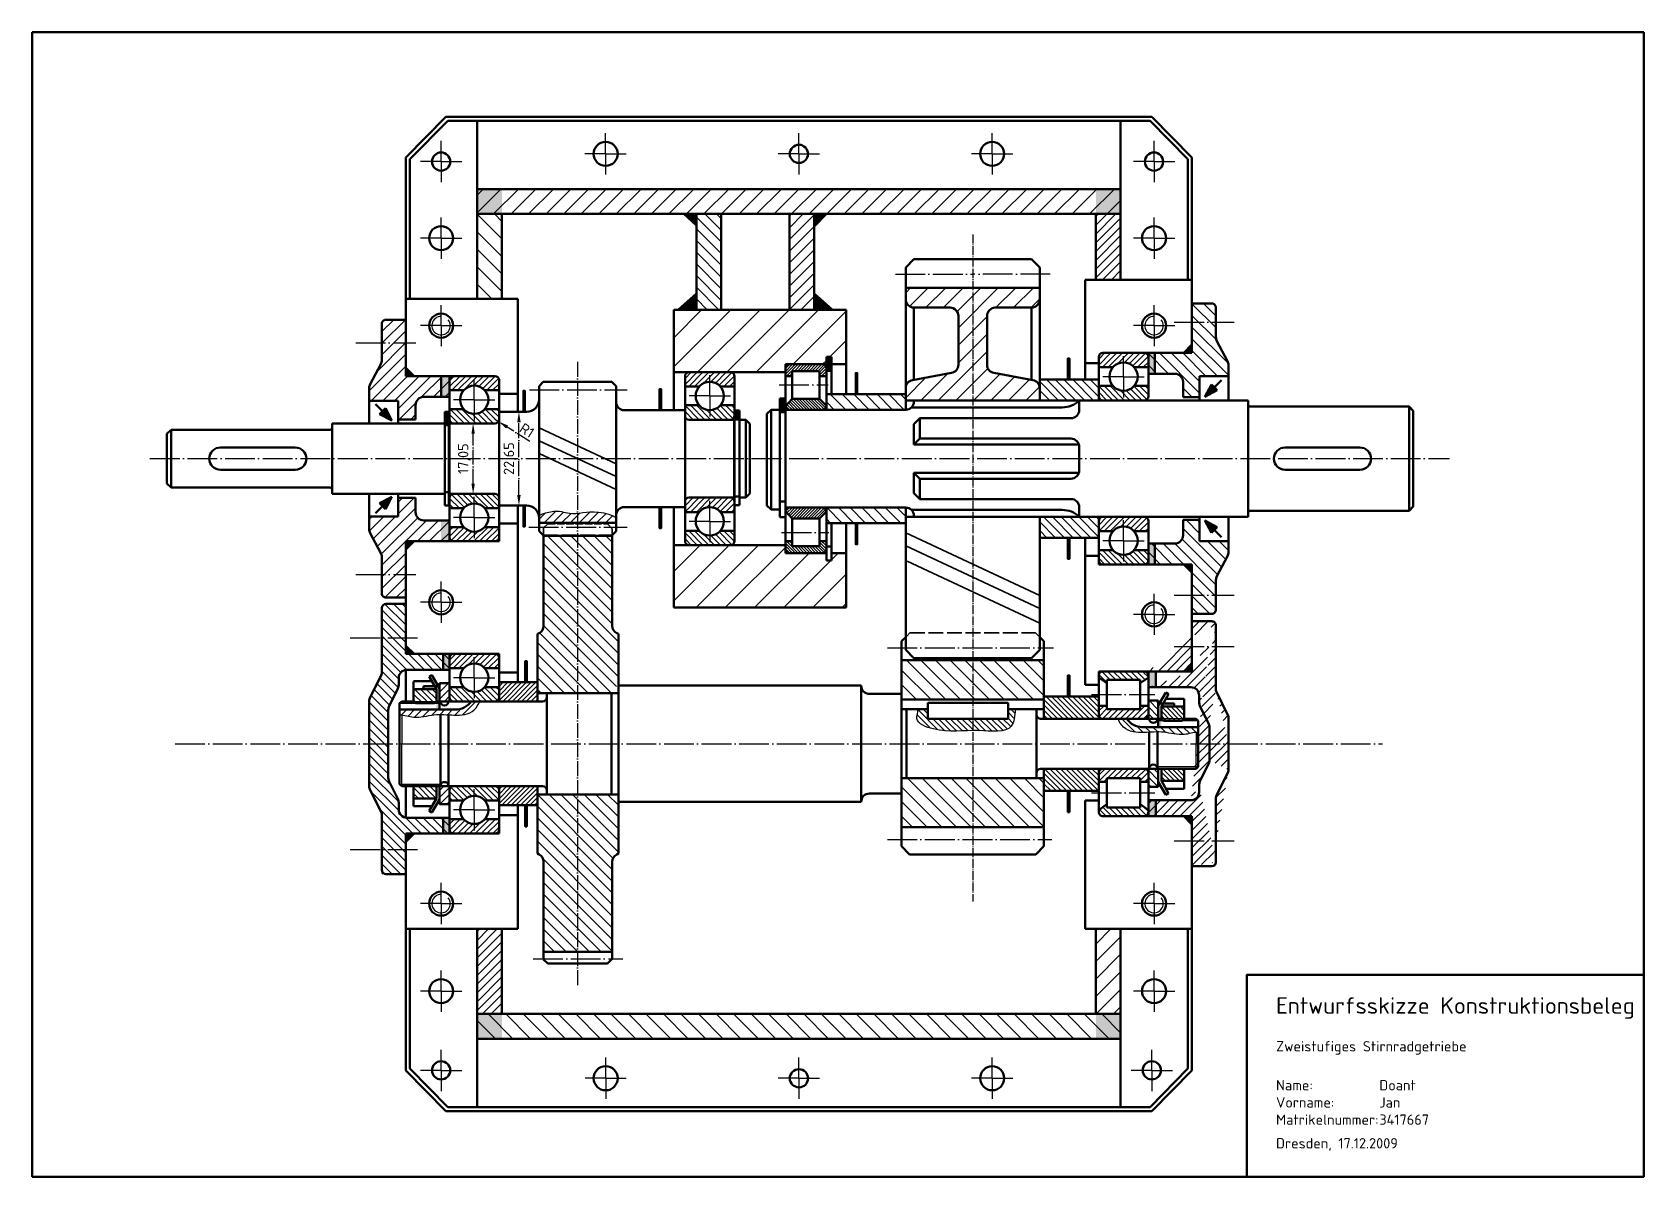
# Model space of a CAD drawing. Header units: millimetres. Extents: x 862 to 1252, y 821 to 1098.
import ezdxf

# ---------------------------------------------------------------- set-up
doc = ezdxf.new("R2010")
doc.units = ezdxf.units.MM
doc.header["$LTSCALE"] = 0.3
doc.linetypes.add('ACAD_ISO02W100', pattern=[15, 12, -3])
doc.linetypes.add('ACAD_ISO04W100', pattern=[30, 24, -3, 0, -3])
for name, color, linetype, lineweight in [('Brruchkanten', 7, 'Continuous', 25), ('Schraffuren', 7, 'Continuous', 25), ('Sichtbare Körperkanten', 7, 'Continuous', 50), ('Strichpunkt', 7, 'ACAD_ISO04W100', 25), ('Unsichtbare Kanten', 7, 'ACAD_ISO02W100', 35)]:
    doc.layers.add(name, color=color, linetype=linetype, lineweight=lineweight)
doc.styles.get("Standard").update_dxf_attribs({"font": 'isocpeur.ttf'})
doc.dimstyles.new('ISO-25', dxfattribs={"dimtxt": 2.5, "dimasz": 2.5, "dimexe": 1.25, "dimexo": 0.625, "dimtad": 1, "dimtxsty": 'Standard', "dimcen": 2.5, "dimadec": 0, "dimazin": 0, "dimtfac": 1, "dimtmove": 0, "dimatfit": 3, "dimfxl": 1, "dimarcsym": 0})
pattern_1 = [(315, (0, 0), (0.7071068, 0.7071068), [])]
pattern_2 = [(45, (0, 0), (-0.8485281, 0.8485281), [])]
pattern_3 = [(315, (0, 0), (1.0606602, 1.0606602), [])]
pattern_4 = [(45, (-27.4241, 0), (-0.7071068, 0.7071068), [])]
pattern_5 = [(315, (-27.4241, 0), (0.7071068, 0.7071068), [])]
pattern_6 = [(45, (0, 0), (-1.0606602, 1.0606602), [])]
pattern_7 = [(315, (0, 0), (1.4142136, 1.4142136), [])]
pattern_8 = [(315, (-27.4241, 0), (0.56568542, 0.56568542), [])]
pattern_9 = [(45, (0, 0), (-2.1213203, 2.1213203), [])]
pattern_10 = [(45, (0, 0), (-1.4142136, 1.4142136), [])]

msp = doc.modelspace()

# ---------------------------------------------------------------- texts
at = {"layer": 'Sichtbare Körperkanten', "ltscale": 0.5, "attachment_point": 1}
for s, width, insert, char_height in [('Entwurfsskizze Konstruktionsbeleg', 86.97459, (1162.934, 864.611), 4), ('Zweistufiges Stirnradgetriebe', 55.9223, (1162.934, 853.995), 2.5), ('\\pt25;Name:         ^IDoant\\PVorname: ^IJan\\PMatrikelnummer:^I3417667', 37.3311, (1162.934, 844.575), 2.5), ('Dresden, 17.12.2009', 37.56203, (1162.934, 830.525), 2.5)]:
    msp.add_mtext_dynamic_manual_height_columns(s, width=width, gutter_width=12.5, heights=[0], dxfattribs=dict(at, insert=insert, char_height=char_height))

# ---------------------------------------------------------------- blocks, each defined once
blk = doc.blocks.new('Lager 1A1')
at = {"layer": 'Schraffuren', "linetype": 'ByBlock'}
h = blk.add_hatch(dxfattribs=at)
h.set_pattern_fill('_USER', color=256, angle=45, style=0, pattern_type=0)
h.set_pattern_definition([(45, (0, 0), (-0.7071068, 0.7071068), [])])
h.paths.add_polyline_path([(1270.34, 965.13, -0.445155), (1275.42, 965.13), (1278.88, 965.13), (1278.88, 967.58, 0.414214), (1277.88, 968.58), (1267.88, 968.58, 0.414214), (1266.88, 967.58), (1266.88, 965.13)])
h = blk.add_hatch(dxfattribs=at)
h.set_pattern_fill('_USER', color=256, angle=315, style=0, pattern_type=0)
h.set_pattern_definition(pattern_1)
h.paths.add_polyline_path([(1277.88, 957.1, 0.414214), (1278.88, 958.1), (1278.88, 960.58), (1275.45, 960.58, -0.451354), (1270.32, 960.58), (1266.88, 960.58), (1266.88, 958.1, 0.414214), (1267.88, 957.1)])
h = blk.add_hatch(dxfattribs=at)
h.set_pattern_fill('_USER', color=256, angle=315, style=0, pattern_type=0)
h.set_pattern_definition([(135, (2545.7665, 1897.162), (-0.7071068, -0.7071068), [])])
h.paths.add_polyline_path([(1267.88, 940.06, 0.414214), (1266.88, 939.06), (1266.88, 936.58), (1270.32, 936.58, -0.451354), (1275.45, 936.58), (1278.88, 936.58), (1278.88, 939.06, 0.414214), (1277.88, 940.06)])
h = blk.add_hatch(dxfattribs=at)
h.set_pattern_fill('_USER', color=256, angle=45, style=0, pattern_type=0)
h.set_pattern_definition([(225, (2545.7665, 1897.162), (0.7071068, -0.7071068), [])])
h.paths.add_polyline_path([(1275.42, 932.03, -0.445155), (1270.34, 932.03), (1266.88, 932.03), (1266.88, 929.58, 0.414214), (1267.88, 928.58), (1277.88, 928.58, 0.414214), (1278.88, 929.58), (1278.88, 932.03)])
at = {"layer": 'Sichtbare Körperkanten'}
for p, q in [((1266.88, 958.1), (1266.88, 967.58)), ((1267.88, 968.58), (1277.88, 968.58)), ((1278.88, 967.58), (1278.88, 958.1)), ((1266.88, 965.13), (1270.34, 965.13)), ((1275.42, 965.13), (1278.88, 965.13)), ((1266.88, 960.58), (1270.32, 960.58)), ((1275.45, 960.58), (1278.88, 960.58)), ((1267.88, 957.1), (1277.88, 957.1)), ((1277.88, 940.06), (1267.88, 940.06)), ((1266.88, 929.58), (1266.88, 939.06)), ((1270.32, 936.58), (1266.88, 936.58)), ((1278.88, 936.58), (1275.45, 936.58)), ((1278.88, 939.06), (1278.88, 929.58)), ((1270.34, 932.03), (1266.88, 932.03)), ((1277.88, 928.58), (1267.88, 928.58)), ((1278.88, 932.03), (1275.42, 932.03))]:
    blk.add_line(p, q, dxfattribs=at)
for centre in [(1272.88, 962.84), (1272.88, 934.32)]:
    blk.add_circle(centre, 3.42, dxfattribs=at)
for centre, start, end in [((1267.88, 967.58), 90, 180), ((1277.88, 967.58), 0, 90), ((1267.88, 958.1), 180, 270), ((1277.88, 958.1), 270, 0), ((1267.88, 939.06), 90, 180), ((1277.88, 939.06), 0, 90), ((1267.88, 929.58), 180, 270), ((1277.88, 929.58), 270, 0)]:
    blk.add_arc(centre, 1, start, end, dxfattribs=at)
blk = doc.blocks.new('Keilwelle')
at = {"layer": 'Sichtbare Körperkanten'}
for p, q in [((1231.48, 1006.8), (1202.37, 1006.8)), ((1232.88, 1007.37), (1269.37, 1007.37)), ((1233.48, 1008.8), (1233.48, 1009.08)), ((1233.48, 1009.08), (1273.48, 1009.08)), ((1273.48, 1009.08), (1273.48, 1006.74)), ((1273.48, 1009.08), (1294.67, 1009.08)), ((1233.48, 1003.34), (1234.87, 1004.74)), ((1233.48, 1003.34), (1233.48, 998.41)), ((1234.87, 1004.74), (1271.48, 1004.74)), ((1234.87, 999.81), (1234.87, 1004.74)), ((1233.48, 998.41), (1234.87, 999.81)), ((1233.48, 998.41), (1273.38, 998.41)), ((1234.87, 999.81), (1271.48, 999.81)), ((1273.48, 997.81), (1273.48, 995.08)), ((1273.48, 992.12), (1273.48, 994.85)), ((1233.48, 991.52), (1273.38, 991.52)), ((1233.48, 991.52), (1234.87, 990.12)), ((1233.48, 986.59), (1233.48, 991.52)), ((1234.87, 990.12), (1271.48, 990.12)), ((1234.87, 990.12), (1234.87, 985.2)), ((1231.48, 983.13), (1202.37, 983.13)), ((1233.48, 986.59), (1234.87, 985.2)), ((1234.87, 985.2), (1271.48, 985.2)), ((1273.48, 980.85), (1273.48, 983.2)), ((1232.88, 982.56), (1269.37, 982.56)), ((1233.48, 981.13), (1233.48, 980.85)), ((1233.48, 980.85), (1273.48, 980.85)), ((1273.48, 980.85), (1294.67, 980.85))]:
    blk.add_line(p, q, dxfattribs=at)
for centre, radius, start, end in [((1231.48, 1008.8), 2, 270, 0), ((1269.37, 1013.44), 6.06, 270, 312.7083), ((1271.48, 1006.74), 2, 270, 0), ((1271.48, 997.81), 2, 0, 90), ((1271.48, 992.12), 2, 270, 0), ((1231.48, 981.13), 2, 0, 90), ((1271.48, 983.2), 2, 0, 90), ((1269.37, 976.5), 6.06, 47.2917, 90)]:
    blk.add_arc(centre, radius, start, end, dxfattribs=at)
blk = doc.blocks.new('Mittelkreutz')
at = {"layer": 'Strichpunkt'}
for q in [(968.9, 946.96), (963.9, 941.96), (968.9, 936.96), (973.9, 941.96)]:
    blk.add_line((968.9, 941.96), q, dxfattribs=at)
blk = doc.blocks.new('Pfeil')
at = {"layer": 'Strichpunkt', "ltscale": 0.3}
h = blk.add_hatch(color=256, dxfattribs=at)
h.paths.add_polyline_path([(917.69, 971.5), (918.4, 970.78), (920.68, 973.07)])
h.paths.add_polyline_path([(920.68, 973.07), (918.4, 970.78), (919.11, 970.07)])
at = {"layer": 'Sichtbare Körperkanten', "ltscale": 0.3}
for p, q in [((916.67, 969.05), (920.68, 973.07)), ((917.69, 971.5), (920.68, 973.07)), ((918.4, 970.78), (917.69, 971.5)), ((919.11, 970.07), (920.68, 973.07)), ((918.4, 970.78), (919.11, 970.07))]:
    blk.add_line(p, q, dxfattribs=at)
blk = doc.blocks.new('*D30')
at = {"layer": 'Defpoints', "color": 0, "ltscale": 0.5}
for p in [(968.62, 1003.49), (970.51, 1003.49), (970.51, 986.44)]:
    blk.add_point(p, dxfattribs=at)
at = {"layer": 'Strichpunkt', "color": 0, "lineweight": -2, "ltscale": 0.5}
for p, q in [((969.88, 1003.49), (967.37, 1003.49)), ((968.62, 988.94), (968.62, 1000.99)), ((969.88, 986.44), (967.37, 986.44))]:
    blk.add_line(p, q, dxfattribs=at)
at = {"layer": 'Strichpunkt', "color": 0, "ltscale": 0.5}
for points in [[(968.21, 1000.99), (969.04, 1000.99), (968.62, 1003.49)], [(968.21, 988.94), (969.04, 988.94), (968.62, 986.44)]]:
    blk.add_solid(points, dxfattribs=at)
at = {"layer": 'Strichpunkt', "color": 0, "ltscale": 0.5, "insert": (966.5, 994.97), "char_height": 2.5, "attachment_point": 5, "rotation": 90}
blk.add_mtext('17,05', dxfattribs=at)
blk = doc.blocks.new('*D31')
at = {"layer": 'Defpoints', "color": 0, "ltscale": 0.5}
for p in [(978.24, 1006.29), (979.7, 1006.29), (978.24, 983.64)]:
    blk.add_point(p, dxfattribs=at)
at = {"layer": 'Strichpunkt', "color": 0, "lineweight": -2, "ltscale": 0.5}
for p, q in [((978.87, 1006.29), (980.95, 1006.29)), ((979.7, 986.14), (979.7, 1003.79)), ((978.87, 983.64), (980.95, 983.64))]:
    blk.add_line(p, q, dxfattribs=at)
at = {"layer": 'Strichpunkt', "color": 0, "ltscale": 0.5}
for points in [[(979.28, 1003.79), (980.12, 1003.79), (979.7, 1006.29)], [(979.28, 986.14), (980.12, 986.14), (979.7, 983.64)]]:
    blk.add_solid(points, dxfattribs=at)
at = {"layer": 'Strichpunkt', "color": 0, "ltscale": 0.5, "insert": (977.57, 994.97), "char_height": 2.5, "attachment_point": 5, "rotation": 90}
blk.add_mtext('22,65', dxfattribs=at)
blk = doc.blocks.new('*D32')
at = {"layer": 'Defpoints', "color": 0, "ltscale": 0.5}
for p in [(973.9, 1004.49), (974.74, 1003.96)]:
    blk.add_point(p, dxfattribs=at)
at = {"layer": 'Strichpunkt', "color": 0, "lineweight": -2, "ltscale": 0.5}
for p, q in [((973.9, 1004.49), (974.74, 1003.96)), ((982.35, 999.14), (976.86, 1002.62))]:
    blk.add_line(p, q, dxfattribs=at)
at = {"layer": 'Strichpunkt', "color": 0, "ltscale": 0.5}
blk.add_solid([(977.08, 1002.97), (976.63, 1002.27), (974.74, 1003.96)], dxfattribs=at)
at = {"layer": 'Strichpunkt', "color": 0, "ltscale": 0.5, "insert": (981.66, 1001.8), "char_height": 2.5, "attachment_point": 5, "rotation": 327.6792}
blk.add_mtext('R1', dxfattribs=at)

# ---------------------------------------------------------------- dimensions: what is measured, and where the dimension line sits
at = {"layer": 'Strichpunkt', "ltscale": 0.5}
for base, p1, p2, picture, middle in [((979.699, 1006.29), (978.242, 983.642), (978.242, 1006.29), '*D31', (977.574, 994.966)), ((968.622, 1003.49), (970.508, 986.442), (970.508, 1003.49), '*D30', (966.497, 994.966))]:
    dim = msp.add_linear_dim(base=base, p1=p1, p2=p2, angle=90, dimstyle='ISO-25', dxfattribs=at)
    dim.commit()
    dim.dimension.update_dxf_attribs({"geometry": picture, "text_midpoint": middle})
dim = msp.add_radius_dim(center=(973.899, 1004.49), mpoint=(974.744, 1003.955), dimstyle='ISO-25', dxfattribs=at)
dim.commit()
dim.dimension.update_dxf_attribs({"geometry": '*D32', "text_midpoint": (981.662, 1001.797)})

# ---------------------------------------------------------------- hatches: boundary and pattern name
at = {"layer": 'Brruchkanten'}
h = msp.add_hatch(dxfattribs=at)
h.set_pattern_fill('_USER', color=256, angle=315, style=0, pattern_type=0)
h.set_pattern_definition(pattern_5)
edge = h.paths.add_edge_path()
edge.add_spline(control_points=[(1076.334, 934.301), (1076.273, 933.558), (1075.241, 931.028), (1082.989, 928.314), (1088.989, 929.76), (1099.381, 928.235), (1099.686, 932.713), (1099.904, 934.3)], knot_values=[29.2312016, 29.2312016, 29.2312016, 29.2312016, 31.467334, 36.1955719, 47.2197076, 55.113314, 59.3047181, 59.3047181, 59.3047181, 59.3047181], degree=3, periodic=0)
edge.add_line((1099.904, 934.3), (1098.088, 934.3))
edge.add_line((1098.088, 934.3), (1098.088, 932.012))
edge.add_line((1098.088, 932.012), (1078.681, 932.012))
edge.add_line((1078.681, 932.012), (1078.681, 934.301))
edge.add_line((1078.681, 934.301), (1076.334, 934.301))
at = {"layer": 'Schraffuren'}
for points in [[(975.602, 1054.184), (975.602, 1060.184), (975.3, 1060.184), (969.602, 1060.184), (969.602, 1055.244), (969.602, 1054.184)], [(1119.324, 1054.184), (1119.324, 1060.184), (1119.625, 1060.184), (1125.324, 1060.184), (1125.324, 1055.244), (1125.324, 1054.184)], [(962.77, 1006.278), (961.77, 1006.278), (961.77, 1003.49), (961.77, 1003.066), (962.77, 1003.066)], [(975.602, 860.564), (975.602, 854.564), (975.301, 854.564), (969.602, 854.564), (969.602, 859.504), (969.602, 860.564)], [(1119.324, 860.564), (1119.324, 854.564), (1119.626, 854.564), (1125.324, 854.564), (1125.324, 859.504), (1125.324, 860.564)]]:
    msp.add_hatch(color=256, dxfattribs=at).paths.add_polyline_path(points)
h = msp.add_hatch(dxfattribs=at)
h.set_pattern_fill('_USER', color=256, scale=3, angle=45, style=0, pattern_type=0)
h.set_pattern_definition([(45, (3e-12, 0), (-2.1213203, 2.1213203), [])])
h.paths.add_polyline_path([(969.602, 1060.184), (969.602, 1054.184), (1125.324, 1054.184), (1125.324, 1060.184)])
h = msp.add_hatch(dxfattribs=at)
h.set_pattern_fill('_USER', color=256, scale=3, angle=315, style=0, pattern_type=0)
h.set_pattern_definition([(315, (3e-12, 0), (2.1213203, 2.1213203), [])])
h.paths.add_polyline_path([(975.602, 1054.184), (969.602, 1054.184), (969.602, 1033.607), (975.602, 1033.607)])
h = msp.add_hatch(dxfattribs=at)
h.set_pattern_fill('_USER', color=256, scale=2, angle=315, style=0, pattern_type=0)
h.set_pattern_definition(pattern_7)
h.paths.add_polyline_path([(1028.655, 1054.184), (1022.655, 1054.184), (1022.655, 1030.984), (1028.655, 1030.984)])
h = msp.add_hatch(dxfattribs=at)
h.set_pattern_fill('_USER', color=256, scale=2, angle=45, style=0, pattern_type=0)
h.set_pattern_definition(pattern_10)
h.paths.add_polyline_path([(1051.17, 1054.184), (1045.17, 1054.184), (1045.17, 1030.984), (1051.17, 1030.984)])
h = msp.add_hatch(dxfattribs=at)
h.set_pattern_fill('_USER', color=256, scale=1.5, angle=45, style=0, pattern_type=0)
h.set_pattern_definition([(45, (3e-12, 0), (-1.0606602, 1.0606602), [])])
h.paths.add_polyline_path([(1125.324, 1054.184), (1119.324, 1054.184), (1119.324, 1038.226), (1125.324, 1038.226)])
h = msp.add_hatch(dxfattribs=at)
h.set_pattern_fill('_USER', color=256, scale=3, angle=45, style=0, pattern_type=0)
h.set_pattern_definition(pattern_9)
h.paths.add_polyline_path([(1092.999, 1017.667), (1092.999, 1029.512, -0.4142136), (1094.999, 1031.512), (1103.746, 1031.512, 0.4142136), (1105.746, 1033.512), (1105.746, 1036.322), (1089.527, 1036.322), (1073.307, 1036.322), (1073.307, 1033.512, 0.4142136), (1075.307, 1031.512), (1084.055, 1031.512, -0.4142136), (1086.055, 1029.512), (1086.055, 1017.667, -0.3627214), (1084.411, 1015.699), (1074.951, 1013.988, 0.3627214), (1073.307, 1012.02), (1073.307, 1009.08), (1089.527, 1009.08), (1105.746, 1009.08), (1105.746, 1012.02, 0.3627214), (1104.102, 1013.988), (1094.643, 1015.699, -0.3627214)])
h = msp.add_hatch(dxfattribs=at)
h.set_pattern_fill('_USER', color=256, scale=5, angle=45, style=0, pattern_type=0)
h.set_pattern_definition([(45, (0, 0), (-3.535534, 3.535534), [])])
h.paths.add_polyline_path([(1058.937, 1030.984), (1017.16, 1030.984), (1017.16, 1015.878), (1044.196, 1015.878), (1044.196, 1017.802), (1054.109, 1017.802), (1054.109, 1019.584), (1055.363, 1019.584), (1055.363, 1017.802), (1058.937, 1017.802)])
h.paths.add_polyline_path([(1058.937, 972.13), (1055.363, 972.13), (1055.363, 970.348), (1054.109, 970.348), (1054.109, 972.13), (1044.196, 972.13), (1044.196, 974.054), (1017.16, 974.054), (1017.16, 958.948), (1058.937, 958.948)])
at = {"layer": 'Schraffuren', "ltscale": 0.3}
h = msp.add_hatch(dxfattribs=at)
h.set_pattern_fill('_USER', color=256, scale=2, angle=315, style=0, pattern_type=0)
h.set_pattern_definition(pattern_7)
h.paths.add_polyline_path([(1151.438, 1014.966), (1151.438, 1017.625, 0.1225883), (1151.204, 1018.563), (1148.628, 1023.418, -0.1225883), (1148.394, 1024.355), (1148.394, 1027.988), (1142.593, 1027.988), (1142.593, 1020.556), (1132.027, 1020.556), (1132.027, 1015.518), (1138.428, 1015.518, -0.4142136), (1140.428, 1013.518), (1140.428, 1009.807), (1144.438, 1009.807), (1144.438, 1014.966)])
h.paths.add_polyline_path([(1148.394, 1027.988), (1148.394, 1031.508, 0.4142004), (1147.394, 1032.508), (1142.593, 1032.508), (1142.593, 1027.988)])
h.paths.add_polyline_path([(1142.593, 969.376), (1142.593, 961.944), (1148.394, 961.944), (1148.394, 965.577, -0.1225883), (1148.628, 966.514), (1151.204, 971.369, 0.1225883), (1151.438, 972.307), (1151.438, 974.966), (1144.438, 974.966), (1144.438, 980.126), (1140.428, 980.126), (1140.428, 976.414, -0.4142136), (1138.428, 974.414), (1132.027, 974.414), (1132.027, 969.376)])
h.paths.add_polyline_path([(1147.394, 957.424, 0.4142267), (1148.394, 958.424), (1148.394, 961.944), (1142.593, 961.944), (1142.593, 957.424)])
h = msp.add_hatch(dxfattribs=at)
h.set_pattern_fill('_USER', color=256, scale=2, angle=45, style=0, pattern_type=0)
h.set_pattern_definition(pattern_10)
h.paths.add_polyline_path([(952.333, 1014.966), (952.333, 1022.972), (946.531, 1022.972), (946.531, 1018.765, -0.1225883), (946.298, 1017.828), (943.721, 1012.973, 0.1225883), (943.488, 1012.035), (943.488, 1008.966), (950.488, 1008.966), (950.488, 1004.434), (954.71, 1004.434), (954.71, 1007.928, -0.4142136), (956.71, 1009.928), (962.899, 1009.928), (962.899, 1014.966)])
h.paths.add_polyline_path([(952.333, 974.966), (962.895, 974.966), (962.899, 980.004), (956.71, 980.004, -0.4142136), (954.71, 982.004), (954.71, 985.499), (950.488, 985.499), (950.488, 980.966), (943.488, 980.966), (943.488, 977.897, 0.1225883), (943.721, 976.96), (946.298, 972.105, -0.1225883), (946.531, 971.167), (946.531, 966.96), (952.333, 966.96), (952.333, 973.233)])
h.paths.add_polyline_path([(946.531, 1022.972), (952.333, 1022.972), (952.333, 1028.602), (947.531, 1028.602, 0.4142267), (946.531, 1027.602)])
h.paths.add_polyline_path([(946.531, 962.33, 0.4142004), (947.531, 961.33), (952.333, 961.33), (952.333, 966.96), (946.531, 966.96)])
at = {"layer": 'Schraffuren', "linetype": 'ByBlock'}
h = msp.add_hatch(dxfattribs=at)
h.set_pattern_fill('_USER', color=256, angle=45, style=0, pattern_type=0)
h.set_pattern_definition([(45, (-146.8566, 51.9752), (-0.7071068, 0.7071068), [])])
h.paths.add_polyline_path([(1123.486, 1017.106, -0.4451551), (1128.567, 1017.106), (1132.027, 1017.106), (1132.027, 1019.556, 0.4142136), (1131.027, 1020.556), (1121.027, 1020.556, 0.4142136), (1120.027, 1019.556), (1120.027, 1017.106)])
h = msp.add_hatch(dxfattribs=at)
h.set_pattern_fill('_USER', color=256, angle=45, style=0, pattern_type=0)
h.set_pattern_definition([(45, (-246.9841, 47.2966), (-0.7071068, 0.7071068), [])])
h.paths.add_polyline_path([(1023.358, 1012.428, -0.4451551), (1028.44, 1012.428), (1031.899, 1012.428), (1031.899, 1014.878, 0.4142136), (1030.899, 1015.878), (1020.899, 1015.878, 0.4142136), (1019.899, 1014.878), (1019.899, 1012.428)])
at = {"layer": 'Schraffuren'}
h = msp.add_hatch(dxfattribs=at)
h.set_pattern_fill('_USER', color=256, scale=0.5, angle=45, style=0, pattern_type=0)
h.set_pattern_definition([(45, (-5.41436, 1.83644), (-0.35355339, 0.35355339), [])])
h.paths.add_polyline_path([(1053.817, 1017.51), (1053.492, 1017.726), (1053.109, 1017.802), (1049.371, 1017.802), (1046.872, 1017.802), (1045.341, 1017.802), (1044.934, 1017.767), (1044.568, 1017.58), (1044.344, 1017.325), (1044.218, 1017.01), (1044.196, 1016.371), (1044.196, 1014.938), (1045.846, 1014.938), (1045.846, 1016.154), (1052.485, 1016.154), (1052.485, 1014.938), (1054.109, 1014.938), (1054.109, 1016.224), (1054.093, 1016.985)])
h = msp.add_hatch(dxfattribs=at)
h.set_pattern_fill('_USER', color=256, scale=1.5, angle=315, style=0, pattern_type=0)
h.set_pattern_definition([(315, (-27.4241, 0), (1.0606602, 1.0606602), [])])
h.paths.add_polyline_path([(1105.746, 1014.115), (1105.746, 1009.08), (1120.027, 1009.08), (1120.027, 1014.115)])
h.paths.add_polyline_path([(1105.746, 980.852), (1105.746, 975.817), (1120.027, 975.817), (1120.027, 980.852)])
h = msp.add_hatch(dxfattribs=at)
h.set_pattern_fill('_USER', color=256, scale=2, angle=315, style=0, pattern_type=0)
h.set_pattern_definition([(315, (-27.4241, 0), (1.4142136, 1.4142136), [])])
h.paths.add_polyline_path([(1073.307, 1010.55), (1054.109, 1010.55), (1054.109, 1006.802), (1073.307, 1006.802)])
h.paths.add_polyline_path([(1073.307, 983.13), (1054.109, 983.13), (1054.109, 979.382), (1073.307, 979.382), (1073.307, 980.852)])
at = {"layer": 'Schraffuren', "linetype": 'ByBlock'}
h = msp.add_hatch(dxfattribs=at)
h.set_pattern_fill('_USER', color=256, angle=315, style=0, pattern_type=0)
h.set_pattern_definition([(315, (-146.8566, 51.9752), (0.7071068, 0.7071068), [])])
h.paths.add_polyline_path([(1131.027, 1009.08, 0.4142136), (1132.027, 1010.08), (1132.027, 1012.556), (1128.591, 1012.556, -0.4513541), (1123.463, 1012.556), (1120.027, 1012.556), (1120.027, 1010.08, 0.4142136), (1121.027, 1009.08)])
h = msp.add_hatch(dxfattribs=at)
h.set_pattern_fill('_USER', color=256, angle=315, style=0, pattern_type=0)
h.set_pattern_definition([(315, (-246.9841, 47.2966), (0.7071068, 0.7071068), [])])
h.paths.add_polyline_path([(1030.899, 1004.401, 0.4142136), (1031.899, 1005.401), (1031.899, 1007.878), (1028.463, 1007.878, -0.4513541), (1023.335, 1007.878), (1019.899, 1007.878), (1019.899, 1005.401, 0.4142136), (1020.899, 1004.401)])
at = {"layer": 'Schraffuren'}
h = msp.add_hatch(dxfattribs=at)
h.set_pattern_fill('_USER', color=256, scale=0.5, angle=315, style=0, pattern_type=0)
h.set_pattern_definition([(315, (-5.41436, 1.83644), (0.35355339, 0.35355339), [])])
h.paths.add_polyline_path([(1053.68, 1006.981), (1053.984, 1007.318), (1054.109, 1007.695), (1052.459, 1009.457), (1045.846, 1009.457), (1044.196, 1007.695), (1044.489, 1007.095), (1044.856, 1006.862), (1045.285, 1006.802), (1046.501, 1006.802), (1048.938, 1006.802), (1051.6, 1006.802), (1052.893, 1006.802), (1053.3, 1006.821)])
h = msp.add_hatch(dxfattribs=at)
h.set_pattern_fill('_USER', color=256, scale=1.5, angle=45, style=0, pattern_type=0)
h.set_pattern_definition(pattern_6)
edge = h.paths.add_edge_path()
edge.add_spline(control_points=[(1003.213, 980.701), (1002.483, 981.227), (997.785, 982.834), (992.244, 980.947), (989.183, 982.816), (985.09, 981.552), (984.585, 981.191)], knot_values=[1.1111749, 1.1111749, 1.1111749, 1.1111749, 5.6003647, 12.5995225, 17.2351029, 19.2232484, 19.2232484, 19.2232484, 19.2232484], degree=3, periodic=0)
edge.add_line((984.585, 981.191), (984.585, 979.412))
edge.add_line((984.585, 979.412), (1003.213, 979.412))
edge.add_line((1003.213, 979.412), (1003.213, 980.701))
at = {"layer": 'Schraffuren', "linetype": 'ByBlock'}
h = msp.add_hatch(dxfattribs=at)
h.set_pattern_fill('_USER', color=256, angle=315, style=0, pattern_type=0)
h.set_pattern_definition([(45, (-246.9841, 1942.6355), (0.7071068, -0.7071068), [])])
h.paths.add_polyline_path([(1030.899, 985.531, -0.4142136), (1031.899, 984.531), (1031.899, 982.054), (1028.463, 982.054, 0.4513541), (1023.335, 982.054), (1019.899, 982.054), (1019.899, 984.531, -0.4142136), (1020.899, 985.531)])
at = {"layer": 'Schraffuren'}
h = msp.add_hatch(dxfattribs=at)
h.set_pattern_fill('_USER', color=256, scale=0.5, angle=315, style=0, pattern_type=0)
h.set_pattern_definition([(45, (-5.41436, 1988.09566), (0.35355339, -0.35355339), [])])
h.paths.add_polyline_path([(1053.68, 982.951), (1053.984, 982.614), (1054.109, 982.237), (1052.459, 980.475), (1045.846, 980.475), (1044.196, 982.237), (1044.489, 982.837), (1044.856, 983.07), (1045.285, 983.13), (1046.501, 983.13), (1048.938, 983.13), (1051.6, 983.13), (1052.893, 983.13), (1053.3, 983.111)])
at = {"layer": 'Schraffuren', "linetype": 'ByBlock'}
h = msp.add_hatch(dxfattribs=at)
h.set_pattern_fill('_USER', color=256, angle=315, style=0, pattern_type=0)
h.set_pattern_definition([(45, (-146.8566, 1937.9569), (0.7071068, -0.7071068), [])])
h.paths.add_polyline_path([(1121.027, 980.852, 0.4142136), (1120.027, 979.852), (1120.027, 977.376), (1123.463, 977.376, -0.4513541), (1128.591, 977.376), (1132.027, 977.376), (1132.027, 979.852, 0.4142136), (1131.027, 980.852)])
at = {"layer": 'Schraffuren'}
h = msp.add_hatch(dxfattribs=at)
h.set_pattern_fill('_USER', color=256, scale=2, angle=315, style=0, pattern_type=0)
h.set_pattern_definition(pattern_7)
h.paths.add_polyline_path([(1002.307, 976.326), (985.679, 976.326), (985.679, 954.524, -0.2796747), (984.603, 952.75), (984.21, 952.545), (984.21, 938.223), (1001.776, 938.223), (1003.776, 940.223), (1003.776, 942.182), (1003.776, 952.545), (1003.384, 952.75, -0.2796747), (1002.307, 954.524)])
h.paths.add_polyline_path([(984.21, 899.387), (984.603, 899.183, -0.2796747), (985.679, 897.409), (985.679, 875.606), (1002.307, 875.606), (1002.307, 897.409, -0.2796747), (1003.384, 899.183), (1003.776, 899.387), (1003.776, 911.709), (1001.776, 913.709), (984.21, 913.709), (984.21, 911.097)])
at = {"layer": 'Schraffuren', "linetype": 'ByBlock'}
h = msp.add_hatch(dxfattribs=at)
h.set_pattern_fill('_USER', color=256, angle=45, style=0, pattern_type=0)
h.set_pattern_definition([(315, (-246.9841, 1942.6355), (-0.7071068, -0.7071068), [])])
h.paths.add_polyline_path([(1019.899, 977.504), (1019.899, 975.054, 0.4142136), (1020.899, 974.054), (1030.899, 974.054, 0.4142136), (1031.899, 975.054), (1031.899, 977.504), (1028.44, 977.504, -0.4451551), (1023.358, 977.504)])
at = {"layer": 'Schraffuren'}
h = msp.add_hatch(dxfattribs=at)
h.set_pattern_fill('_USER', color=256, scale=0.5, angle=45, style=0, pattern_type=0)
h.set_pattern_definition([(315, (-5.41436, 1988.09566), (-0.35355339, -0.35355339), [])])
h.paths.add_polyline_path([(1053.817, 972.423), (1053.492, 972.206), (1053.109, 972.13), (1049.371, 972.13), (1046.872, 972.13), (1045.341, 972.13), (1044.934, 972.165), (1044.568, 972.352), (1044.344, 972.607), (1044.218, 972.922), (1044.196, 973.562), (1044.196, 974.994), (1045.846, 974.994), (1045.846, 973.778), (1052.485, 973.778), (1052.485, 974.994), (1054.109, 974.994), (1054.109, 973.708), (1054.093, 972.947)])
at = {"layer": 'Schraffuren', "linetype": 'ByBlock'}
h = msp.add_hatch(dxfattribs=at)
h.set_pattern_fill('_USER', color=256, angle=45, style=0, pattern_type=0)
h.set_pattern_definition([(315, (-146.8566, 1937.9569), (-0.7071068, -0.7071068), [])])
h.paths.add_polyline_path([(1120.027, 972.826), (1120.027, 970.376, 0.4142136), (1121.027, 969.376), (1131.027, 969.376, 0.4142136), (1132.027, 970.376), (1132.027, 972.826), (1128.567, 972.826, -0.4451551), (1123.486, 972.826)])
at = {"layer": 'Schraffuren'}
h = msp.add_hatch(dxfattribs=at)
h.set_pattern_fill('_USER', color=256, scale=1.5, angle=315, style=0, pattern_type=0)
h.set_pattern_definition(pattern_3)
h.paths.add_polyline_path([(952.333, 959.824), (947.531, 959.824), (947.346, 959.806), (947.167, 959.755), (946.984, 959.661), (946.824, 959.531), (946.7, 959.379), (946.608, 959.206), (946.551, 959.019), (946.531, 958.824), (946.531, 951.595), (952.333, 951.595)])
h.paths.add_polyline_path([(962.899, 947.699), (952.333, 947.699), (952.333, 951.595), (946.531, 951.595), (946.531, 942.929), (943.488, 936.751), (943.488, 925.966), (948.099, 925.966), (948.099, 934.661), (950.606, 939.751), (950.606, 941.862), (950.759, 942.627), (951.192, 943.276), (951.717, 943.653), (952.334, 943.843), (955.78, 943.862), (962.899, 943.862)])
h = msp.add_hatch(dxfattribs=at)
h.set_pattern_fill('_USER', color=256, scale=1.5, angle=45, style=0, pattern_type=0)
h.set_pattern_definition(pattern_6)
edge = h.paths.add_edge_path()
edge.add_line((1142.593, 955.604), (1142.593, 943.48))
edge.add_arc((1147.394, 954.604), 1.001, 0.01677, 91.80695)
edge.add_line((1142.593, 955.604), (1147.395, 955.604))
edge.add_line((1132.027, 943.48), (1142.593, 943.48))
edge.add_line((1132.027, 939.643), (1132.027, 943.48))
edge.add_line((1132.027, 939.643), (1142.319, 939.643))
edge.add_arc((1142.32, 937.643), 2, 359.99473, 450.00527)
edge.add_line((1144.319, 937.643), (1144.319, 935.998))
edge.add_arc((1146.319, 935.998), 2, 180, 206.22348)
edge.add_line((1148.395, 954.604), (1148.395, 938.943))
edge.add_line((1146.621, 930.86), (1144.525, 935.114))
edge.add_arc((1144.805, 929.973), 2.022, 0.07073, 28.13997)
edge.add_line((1146.827, 929.976), (1146.827, 925.966))
edge.add_line((1151.438, 932.298), (1151.438, 925.966))
edge.add_arc((1150.438, 932.298), 1, 0, 26.22348)
edge.add_line((1151.335, 932.74), (1148.497, 938.501))
edge.add_arc((1149.395, 938.943), 1, 180, 206.22348)
edge.add_line((1151.438, 925.966), (1151.438, 919.634))
edge.add_line((1146.827, 921.956), (1146.827, 925.966))
edge.add_line((1146.621, 921.072), (1144.525, 916.818))
edge.add_arc((1144.827, 921.956), 2, 333.77652, 360)
edge.add_arc((1146.319, 915.934), 2, 153.77652, 180)
edge.add_arc((1142.319, 914.289), 2, 270, 360)
edge.add_line((1144.319, 914.289), (1144.319, 915.934))
edge.add_line((1148.395, 897.328), (1148.395, 912.989))
edge.add_line((1151.335, 919.192), (1148.497, 913.431))
edge.add_arc((1149.395, 912.989), 1, 153.77652, 180)
edge.add_arc((1150.438, 919.634), 1, 333.77652, 360)
edge.add_arc((1147.395, 897.328), 1, 270, 360)
edge.add_line((1142.593, 896.328), (1147.395, 896.328))
edge.add_line((1142.593, 896.328), (1142.593, 908.452))
edge.add_line((1132.027, 908.452), (1142.593, 908.452))
edge.add_line((1132.027, 912.289), (1132.027, 908.452))
edge.add_line((1132.027, 912.289), (1142.319, 912.289))
at = {"layer": 'Schraffuren', "linetype": 'ByBlock'}
h = msp.add_hatch(dxfattribs=at)
h.set_pattern_fill('_USER', color=256, angle=45, style=0, pattern_type=0)
h.set_pattern_definition([(45, (-303.9841, -20.882), (-0.7071068, 0.7071068), [])])
h.paths.add_polyline_path([(966.358, 944.249, -0.4451551), (971.44, 944.249), (974.899, 944.249), (974.899, 946.699, 0.4142136), (973.899, 947.699), (963.899, 947.699, 0.4142136), (962.899, 946.699), (962.899, 944.249)])
at = {"layer": 'Schraffuren'}
h = msp.add_hatch(dxfattribs=at)
h.set_pattern_fill('_USER', color=256, scale=2.5, angle=315, style=0, pattern_type=0)
h.set_pattern_definition([(315, (-27.424, 0), (1.767767, 1.767767), [])])
h.paths.add_polyline_path([(1072.307, 946.191), (1072.307, 936.914), (1072.307, 936.641), (1106.746, 936.641), (1106.746, 946.191)])
h.paths.add_polyline_path([(1072.307, 917.631), (1072.307, 915.019), (1072.307, 905.789), (1106.746, 905.789), (1106.746, 917.631), (1105.82, 917.631)])
h = msp.add_hatch(color=256, dxfattribs=at)
h.paths.add_polyline_path([(959.305, 939.925), (956.611, 939.925), (956.611, 939.175), (959.738, 939.175)])
h.paths.add_polyline_path([(960.197, 939.925), (959.305, 939.925), (959.738, 939.175), (959.738, 934.223), (960.483, 934.223), (960.483, 939.437)])
h = msp.add_hatch(dxfattribs=at)
h.set_pattern_fill('_USER', color=256, scale=1.2, angle=45, style=0, pattern_type=0)
h.set_pattern_definition(pattern_2)
h.paths.add_polyline_path([(960.483, 936.223), (962.899, 936.223), (962.899, 940.615), (960.483, 940.615)])
h = msp.add_hatch(dxfattribs=at)
h.set_pattern_fill('_USER', color=256, scale=0.8, angle=45, style=0, pattern_type=0)
h.set_pattern_definition([(45, (0, 0), (-0.56568542, 0.56568542), [])])
h.paths.add_polyline_path([(984.21, 940.836), (974.899, 940.836), (974.899, 936.223), (984.21, 936.223)])
h.paths.add_polyline_path([(984.21, 915.709), (974.899, 915.709), (974.899, 911.097), (984.21, 911.097)])
h = msp.add_hatch(dxfattribs=at)
h.set_pattern_fill('_USER', color=256, angle=315, style=0, pattern_type=0)
h.set_pattern_definition(pattern_5)
h.paths.add_polyline_path([(1122.015, 941.426), (1122.015, 940.608), (1120.027, 942.026), (1120.027, 942.481, -0.4141115), (1121.026, 943.48), (1131.027, 943.48, -0.4142136), (1132.027, 942.48), (1132.027, 942.027), (1130.039, 940.608), (1130.039, 941.426)])
h = msp.add_hatch(dxfattribs=at)
h.set_pattern_fill('_USER', color=256, scale=1.3, angle=45, style=0, pattern_type=0)
h.set_pattern_definition([(45, (0, 0), (-0.9192388, 0.9192388), [])])
edge = h.paths.add_edge_path()
edge.add_line((968.899, 934.196), (969.362, 934.689))
edge.add_line((969.362, 934.689), (969.752, 935.241))
edge.add_line((969.752, 935.241), (969.966, 935.645))
edge.add_line((969.966, 935.645), (970.121, 936.075))
edge.add_line((970.121, 936.075), (970.154, 936.223))
edge.add_line((970.154, 936.223), (968.899, 936.223))
edge.add_line((968.899, 936.223), (968.174, 936.223))
edge.add_arc((964.28, 939.013), 4.79, 270.26212, 324.37397, ccw=False)
edge.add_line((964.302, 934.223), (950.838, 934.223))
edge.add_line((950.838, 934.223), (950.838, 932.963))
edge.add_spline(control_points=[(950.838, 932.963), (951.008, 932.96), (951.178, 932.948), (951.348, 932.929)], knot_values=[0, 0, 0, 0, 0.5114539, 0.5114539, 0.5114539, 0.5114539], degree=3, periodic=0)
edge.add_spline(control_points=[(951.348, 932.929), (952.325, 932.824), (954.888, 931.971), (959.138, 933.302), (963.98, 932.775), (967.561, 932.968), (968.899, 934.196)], knot_values=[0.5114539, 0.5114539, 0.5114539, 0.5114539, 3.4615386, 8.3791325, 13.2175742, 18.2988327, 18.2988327, 18.2988327, 18.2988327], degree=3, periodic=0)
h = msp.add_hatch(dxfattribs=at)
h.set_pattern_fill('_USER', color=256, angle=315, style=0, pattern_type=0)
h.set_pattern_definition(pattern_1)
h.paths.add_polyline_path([(959.738, 936.223), (959.738, 939.175), (954.218, 939.175), (954.218, 936.223)])
h.paths.add_polyline_path([(954.218, 936.223), (954.687, 935.753), (959.269, 935.753), (959.738, 936.223)])
at = {"layer": 'Schraffuren', "linetype": 'ByBlock'}
h = msp.add_hatch(dxfattribs=at)
h.set_pattern_fill('_USER', color=256, angle=315, style=0, pattern_type=0)
h.set_pattern_definition([(315, (-303.9841, -20.882), (0.7071068, 0.7071068), [])])
h.paths.add_polyline_path([(973.899, 936.223, 0.4142136), (974.899, 937.223), (974.899, 939.699), (971.463, 939.699, -0.4513541), (966.335, 939.699), (962.899, 939.699), (962.899, 937.223, 0.4142136), (963.899, 936.223)])
at = {"layer": 'Schraffuren'}
h = msp.add_hatch(dxfattribs=at)
h.set_pattern_fill('_USER', color=256, scale=0.9, angle=315, style=0, pattern_type=0)
h.set_pattern_definition([(315, (-27.4241, 0), (0.6363961, 0.6363961), [])])
h.paths.add_polyline_path([(1120.027, 932.003), (1120.027, 935.755), (1120.027, 937.387), (1107.082, 937.387), (1106.746, 934.301), (1106.746, 932.003)])
h.paths.add_polyline_path([(1120.027, 914.545), (1120.027, 919.929), (1106.746, 919.929), (1106.746, 914.545)])
h = msp.add_hatch(dxfattribs=at)
h.set_pattern_fill('_USER', color=256, scale=1.2, angle=45, style=0, pattern_type=0)
h.set_pattern_definition([(135, (2094.926, -4.2194), (0.8485281, 0.8485281), [])])
h.paths.add_polyline_path([(1134.443, 936.396), (1132.027, 936.396), (1132.027, 932.003), (1134.443, 932.003)])
h = msp.add_hatch(dxfattribs=at)
h.set_pattern_fill('_USER', color=256, angle=45, style=0, pattern_type=0)
h.set_pattern_definition(pattern_4)
h.paths.add_polyline_path([(1130.039, 934.329), (1130.039, 935.182), (1132.027, 935.182), (1132.027, 933.003, -0.4142136), (1131.027, 932.003), (1121.027, 932.003, -0.4142136), (1120.027, 933.003), (1120.027, 935.182), (1122.015, 935.182), (1122.015, 934.329)])
h = msp.add_hatch(color=256, dxfattribs=at)
h.paths.add_polyline_path([(1135.621, 935.705), (1138.315, 935.706), (1138.315, 934.956), (1135.188, 934.956)])
h.paths.add_polyline_path([(1134.729, 935.705), (1135.621, 935.705), (1135.188, 934.956), (1135.188, 930.003), (1134.443, 930.003), (1134.443, 935.217)])
h = msp.add_hatch(dxfattribs=at)
h.set_pattern_fill('_USER', color=256, scale=0.8, angle=315, style=0, pattern_type=0)
h.set_pattern_definition(pattern_8)
h.paths.add_polyline_path([(1135.188, 932.003), (1135.188, 934.956), (1140.708, 934.956), (1140.708, 932.003)])
h.paths.add_polyline_path([(1140.708, 932.003), (1140.239, 931.534), (1135.657, 931.534), (1135.188, 932.003)])
h = msp.add_hatch(dxfattribs=at)
h.set_pattern_fill('_USER', color=256, scale=1.3, angle=45, style=0, pattern_type=0)
h.set_pattern_definition([(135, (2094.926, -4.2194), (0.9192388, 0.9192388), [])])
edge = h.paths.add_edge_path()
edge.add_line((1126.027, 929.977), (1125.564, 930.469))
edge.add_line((1125.564, 930.469), (1125.174, 931.022))
edge.add_line((1125.174, 931.022), (1124.96, 931.425))
edge.add_line((1124.96, 931.425), (1124.805, 931.856))
edge.add_line((1124.805, 931.856), (1124.772, 932.003))
edge.add_line((1124.772, 932.003), (1126.027, 932.003))
edge.add_line((1126.027, 932.003), (1126.752, 932.003))
edge.add_arc((1130.646, 934.794), 4.79, 215.62603, 269.73788)
edge.add_line((1130.624, 930.003), (1144.088, 930.003))
edge.add_line((1144.088, 930.003), (1144.088, 928.743))
edge.add_spline(control_points=[(1144.088, 928.743), (1143.918, 928.74), (1143.748, 928.728), (1143.578, 928.71)], knot_values=[0, 0, 0, 0, 0.5114539, 0.5114539, 0.5114539, 0.5114539], degree=3, periodic=0)
edge.add_spline(control_points=[(1143.578, 928.71), (1142.601, 928.605), (1140.038, 927.752), (1135.788, 929.083), (1130.946, 928.556), (1127.364, 928.749), (1126.027, 929.977)], knot_values=[0.5114539, 0.5114539, 0.5114539, 0.5114539, 3.4615386, 8.3791325, 13.2175742, 18.2988327, 18.2988327, 18.2988327, 18.2988327], degree=3, periodic=0)
h = msp.add_hatch(dxfattribs=at)
h.set_pattern_fill('_USER', color=256, scale=1.5, angle=315, style=0, pattern_type=0)
h.set_pattern_definition(pattern_3)
h.paths.add_polyline_path([(952.333, 894.417), (946.531, 894.417), (946.531, 900.337), (952.333, 900.337)])
h.paths.add_polyline_path([(962.899, 904.233), (952.333, 904.233), (952.333, 900.337), (946.531, 900.337), (946.531, 909.003), (943.488, 915.181), (943.488, 925.966), (948.099, 925.966), (948.099, 917.271), (950.606, 912.181), (950.606, 908.07), (962.899, 908.07)])
h = msp.add_hatch(dxfattribs=at)
h.set_pattern_fill('_USER', color=256, angle=45, style=0, pattern_type=0)
h.set_pattern_definition(pattern_4)
h.paths.add_polyline_path([(1130.039, 917.603), (1130.039, 916.75), (1132.027, 916.75), (1132.027, 918.929, 0.4142136), (1131.027, 919.929), (1121.027, 919.929, 0.4142136), (1120.027, 918.929), (1120.027, 916.75), (1122.015, 916.75), (1122.015, 917.603)])
h = msp.add_hatch(dxfattribs=at)
h.set_pattern_fill('_USER', color=256, scale=1.2, angle=45, style=0, pattern_type=0)
h.set_pattern_definition([(135, (2094.926, 4.2194), (0.8485281, 0.8485281), [])])
h.paths.add_polyline_path([(1134.443, 919.929), (1132.027, 919.929), (1132.027, 915.537), (1134.443, 915.537)])
h = msp.add_hatch(dxfattribs=at)
h.set_pattern_fill('_USER', color=256, scale=0.8, angle=315, style=0, pattern_type=0)
h.set_pattern_definition(pattern_8)
h.paths.add_polyline_path([(1135.188, 919.929), (1135.188, 916.977), (1140.708, 916.977), (1140.708, 919.929)])
h = msp.add_hatch(dxfattribs=at)
h.set_pattern_fill('_USER', color=256, angle=315, style=0, pattern_type=0)
h.set_pattern_definition(pattern_1)
h.paths.add_polyline_path([(959.738, 915.709), (954.218, 915.709), (954.218, 912.757), (959.738, 912.757)])
h = msp.add_hatch(dxfattribs=at)
h.set_pattern_fill('_USER', color=256, scale=1.2, angle=45, style=0, pattern_type=0)
h.set_pattern_definition(pattern_2)
h.paths.add_polyline_path([(960.483, 911.317), (962.899, 911.317), (962.899, 915.709), (960.483, 915.709)])
at = {"layer": 'Schraffuren', "linetype": 'ByBlock'}
h = msp.add_hatch(dxfattribs=at)
h.set_pattern_fill('_USER', color=256, angle=315, style=0, pattern_type=0)
h.set_pattern_definition([(135, (2241.7824, 1872.8141), (-0.7071068, -0.7071068), [])])
h.paths.add_polyline_path([(963.899, 915.709, 0.4142136), (962.899, 914.709), (962.899, 912.233), (966.335, 912.233, -0.4513541), (971.463, 912.233), (974.899, 912.233), (974.899, 914.709, 0.4142136), (973.899, 915.709)])
at = {"layer": 'Schraffuren'}
h = msp.add_hatch(dxfattribs=at)
h.set_pattern_fill('_USER', color=256, angle=315, style=0, pattern_type=0)
h.set_pattern_definition(pattern_5)
h.paths.add_polyline_path([(1122.015, 910.506), (1122.015, 911.324), (1120.027, 909.906), (1120.027, 909.451, 0.4141115), (1121.026, 908.452), (1131.027, 908.452, 0.4142136), (1132.027, 909.452), (1132.027, 909.905), (1130.039, 911.324), (1130.039, 910.506)])
at = {"layer": 'Schraffuren', "linetype": 'ByBlock'}
h = msp.add_hatch(dxfattribs=at)
h.set_pattern_fill('_USER', color=256, angle=45, style=0, pattern_type=0)
h.set_pattern_definition([(225, (2241.7824, 1872.8141), (0.7071068, -0.7071068), [])])
h.paths.add_polyline_path([(971.44, 907.683, -0.4451551), (966.358, 907.683), (962.899, 907.683), (962.899, 905.233, 0.4142136), (963.899, 904.233), (973.899, 904.233, 0.4142136), (974.899, 905.233), (974.899, 907.683)])
at = {"layer": 'Schraffuren'}
h = msp.add_hatch(dxfattribs=at)
h.set_pattern_fill('_USER', color=256, scale=1.5, angle=45, style=0, pattern_type=0)
h.set_pattern_definition(pattern_6)
h.paths.add_polyline_path([(975.602, 881.141), (969.602, 881.141), (969.602, 860.564), (975.602, 860.564)])
h = msp.add_hatch(dxfattribs=at)
h.set_pattern_fill('_USER', color=256, scale=3, angle=45, style=0, pattern_type=0)
h.set_pattern_definition(pattern_9)
h.paths.add_polyline_path([(1125.324, 881.141), (1119.324, 881.141), (1119.324, 860.564), (1125.324, 860.564)])
h = msp.add_hatch(dxfattribs=at)
h.set_pattern_fill('_USER', color=256, scale=3, angle=315, style=0, pattern_type=0)
h.set_pattern_definition([(315, (0, 0), (2.1213203, 2.1213203), [])])
h.paths.add_polyline_path([(1125.324, 860.564), (969.602, 860.564), (969.602, 854.564), (1125.324, 854.564)])
at = {"layer": 'Sichtbare Körperkanten'}
for points in [[(1022.655, 1054.184), (1019.655, 1054.184), (1022.655, 1051.411)], [(1054.17, 1054.184), (1051.17, 1054.184), (1051.17, 1051.184)], [(1022.655, 1034.936), (1018.208, 1030.984), (1022.693, 1030.984)], [(1051.17, 1034.936), (1055.617, 1030.984), (1051.132, 1030.984)], [(1033.099, 1006.607), (1031.899, 1006.607), (1031.899, 1004.466), (1033.099, 1004.466)], [(1044.196, 1009.512), (1042.812, 1009.512), (1042.812, 1006.2), (1044.196, 1006.2), (1044.196, 1006.802)]]:
    msp.add_hatch(color=256, dxfattribs=at).paths.add_polyline_path(points)
at = {"layer": 'Sichtbare Körperkanten', "ltscale": 0.5}
h = msp.add_hatch(color=256, dxfattribs=at)
h.paths.add_polyline_path([(962.899, 947.699), (961.343, 947.699), (961.343, 943.862), (962.899, 943.862)])
h.paths.add_polyline_path([(961.343, 908.07), (961.343, 904.233), (962.899, 904.233), (962.899, 908.07)])
h.paths.add_polyline_path([(1132.031, 1015.518), (1133.619, 1015.518), (1133.619, 1020.556), (1132.031, 1020.556)])
h.paths.add_polyline_path([(1133.619, 974.414), (1132.031, 974.414), (1132.031, 969.376), (1133.619, 969.376)])
h.paths.add_polyline_path([(1132.027, 943.48), (1132.027, 939.643), (1133.834, 939.643), (1133.834, 943.48)])
h.paths.add_polyline_path([(1133.834, 912.289), (1132.027, 912.289), (1132.027, 908.452), (1133.834, 908.452)])
at = {"layer": 'Sichtbare Körperkanten'}
h = msp.add_hatch(color=256, dxfattribs=at)
h.paths.add_polyline_path([(1055.363, 1019.584), (1054.109, 1019.584), (1054.109, 1017.802), (1055.363, 1017.802)])
h.paths.add_polyline_path([(1055.363, 1017.802), (1054.109, 1017.802), (1054.109, 1016.197), (1055.363, 1016.197)])
at = {"layer": 'Sichtbare Körperkanten', "ltscale": 0.5}
for points in [[(1112.921, 1019.232), (1112.575, 1019.232), (1112.575, 1014.115), (1112.921, 1014.115)], [(1142.39, 1020.73), (1142.386, 1020.726, -0.6546359), (1141.386, 1021.124), (1141.386, 1021.162, -0.3660817), (1141.894, 1021.725), (1142.052, 1021.725, -0.3752843), (1142.56, 1021.143, -0.1977979)], [(953.336, 1015.961), (953.332, 1015.965, 0.6546359), (952.333, 1015.567), (952.333, 1015.529, 0.3660817), (952.841, 1014.966), (952.998, 1014.966, 0.3752843), (953.507, 1015.548, 0.1977979)], [(962.895, 1014.966), (960.849, 1014.966), (960.849, 1009.928), (962.895, 1009.928)], [(1061.584, 1015.667), (1061.238, 1015.667), (1061.238, 1010.55), (1061.584, 1010.55)], [(981.127, 1011.407), (980.781, 1011.407), (980.781, 1006.29), (981.127, 1006.29)], [(1014.106, 1011.81), (1013.76, 1011.81), (1013.76, 1006.693), (1014.106, 1006.693)], [(981.127, 978.525), (980.781, 978.525), (980.781, 983.642), (981.127, 983.642)], [(1014.106, 978.122), (1013.76, 978.122), (1013.76, 983.239), (1014.106, 983.239)], [(962.895, 974.966), (960.849, 974.966), (960.849, 980.004), (962.895, 980.004)], [(1061.584, 974.265), (1061.238, 974.265), (1061.238, 979.382), (1061.584, 979.382)], [(1112.921, 970.7), (1112.575, 970.7), (1112.575, 975.817), (1112.921, 975.817)], [(953.336, 973.971), (953.332, 973.967, -0.6546359), (952.333, 974.365), (952.333, 974.403, -0.3660817), (952.841, 974.966), (952.998, 974.966, -0.3752843), (953.507, 974.384, -0.1977979)], [(1142.39, 969.202), (1142.386, 969.206, 0.6546359), (1141.386, 968.808), (1141.386, 968.77, 0.3660817), (1141.894, 968.207), (1142.052, 968.207, 0.3752843), (1142.56, 968.789, 0.1977979)], [(953.336, 947.873), (953.332, 947.869, -0.6546359), (952.333, 948.267), (952.333, 948.305, -0.3660817), (952.841, 948.868), (952.998, 948.868, -0.3752843), (953.507, 948.286, -0.1977979)], [(981.581, 945.959), (981.235, 945.959), (981.235, 940.836), (981.581, 940.836)], [(1142.436, 943.653), (1142.432, 943.649, -0.6546359), (1141.432, 944.048), (1141.432, 944.086, -0.3660817), (1141.94, 944.649), (1142.098, 944.649, -0.3752843), (1142.606, 944.067, -0.1977979)], [(1112.921, 942.504), (1112.575, 942.504), (1112.575, 937.387), (1112.921, 937.387)], [(1112.921, 909.428), (1112.575, 909.428), (1112.575, 914.545), (1112.921, 914.545)], [(981.581, 905.973), (981.235, 905.973), (981.235, 911.097), (981.581, 911.097)], [(1142.436, 908.279), (1142.432, 908.283, 0.6546359), (1141.432, 907.884), (1141.432, 907.846, 0.3660817), (1141.94, 907.284), (1142.098, 907.284, 0.3752843), (1142.606, 907.865, 0.1977979)], [(953.336, 904.059), (953.332, 904.063, 0.6546359), (952.333, 903.665), (952.333, 903.627, 0.3660817), (952.841, 903.064), (952.998, 903.064, 0.3752843), (953.507, 903.646, 0.1977979)]]:
    msp.add_hatch(color=256, dxfattribs=at).paths.add_polyline_path(points)
at = {"layer": 'Strichpunkt', "ltscale": 0.3}
h = msp.add_hatch(color=256, dxfattribs=at)
h.paths.add_polyline_path([(948.98, 1004.174), (946.699, 1006.455), (945.987, 1005.743)])
h.paths.add_polyline_path([(947.411, 1007.167), (946.699, 1006.455), (948.98, 1004.174)])
h = msp.add_hatch(color=256, dxfattribs=at)
h.paths.add_polyline_path([(948.98, 985.758), (945.987, 984.189), (946.699, 983.477)])
h.paths.add_polyline_path([(948.98, 985.758), (946.699, 983.477), (947.411, 982.765)])

# ---------------------------------------------------------------- linework, layer by layer
at = {"layer": 'Brruchkanten', "ltscale": 0.5}
for centre in [(960.876, 1027.153), (1133.409, 1027.153), (960.876, 960.197), (1133.409, 957.288), (960.876, 887.27), (1133.409, 887.27)]:
    msp.add_arc(centre, 2.232, 90, 39.27966, dxfattribs=at)
at = {"layer": 'Brruchkanten'}
for points, knots in [([(984.585, 981.191), (985.09, 981.552), (989.183, 982.816), (992.244, 980.947), (997.785, 982.834), (1002.483, 981.227), (1003.213, 980.701)], [1.1111749, 1.1111749, 1.1111749, 1.1111749, 3.0993205, 7.7349008, 14.7340586, 19.2232484, 19.2232484, 19.2232484, 19.2232484]), ([(1099.904, 934.3), (1099.686, 932.713), (1099.381, 928.235), (1088.989, 929.76), (1082.989, 928.314), (1075.241, 931.028), (1076.273, 933.558), (1076.334, 934.301)], [29.2312016, 29.2312016, 29.2312016, 29.2312016, 33.4226057, 41.3162122, 52.3403478, 57.0685858, 59.3047181, 59.3047181, 59.3047181, 59.3047181])]:
    msp.add_open_spline(points, degree=3, knots=knots, dxfattribs=at)
at = {"layer": 'Schraffuren'}
for p, q in [((969.602, 1033.607), (966.602, 1033.607)), ((1015.233, 1006.693), (1015.233, 1006.693)), ((1015.233, 983.239), (1015.233, 983.239)), ((962.899, 947.699), (952.333, 947.699)), ((954.218, 936.223), (959.738, 936.223)), ((966.541, 936.223), (966.541, 936.223)), ((971.364, 936.223), (971.364, 936.223)), ((950.838, 935.753), (960.813, 935.753)), ((951.348, 932.929), (951.348, 925.966)), ((1144.088, 931.534), (1134.113, 931.534)), ((1140.708, 932.003), (1135.188, 932.003)), ((1143.578, 928.71), (1143.578, 925.966)), ((951.348, 915.709), (951.348, 925.966)), ((1143.578, 919.929), (1143.578, 925.966)), ((1144.088, 920.398), (1134.113, 920.398)), ((950.838, 916.179), (960.696, 916.179)), ((969.602, 881.141), (966.602, 881.141))]:
    msp.add_line(p, q, dxfattribs=at)
at = {"layer": 'Schraffuren', "linetype": 'ByBlock', "lineweight": 35}
for p, q in [((984.585, 1002.45), (1003.213, 993.749)), ((984.585, 999.317), (1003.213, 990.615)), ((984.585, 996.184), (1003.213, 987.482)), ((1073.307, 976.974), (1105.746, 961.821)), ((1073.307, 973.841), (1105.746, 958.688)), ((1073.631, 970.181), (1105.746, 955.179))]:
    msp.add_line(p, q, dxfattribs=at)
at = {"layer": 'Schraffuren'}
for points in [[(950.838, 932.963), (951.992, 932.942), (954.717, 931.917), (959.138, 933.302), (963.98, 932.775), (968.422, 933.014), (970.045, 935.597), (970.154, 936.223)], [(1144.088, 928.743), (1142.934, 928.723), (1140.209, 927.698), (1135.788, 929.083), (1130.946, 928.556), (1126.504, 928.795), (1124.881, 931.377), (1124.772, 932.003)]]:
    msp.add_open_spline(points, degree=3, knots=[0, 0, 0, 0, 3.4615386, 8.3791325, 13.2175742, 18.2988327, 20.6822242, 20.6822242, 20.6822242, 20.6822242], dxfattribs=at)
at = {"layer": 'Sichtbare Körperkanten', "ltscale": 0.5}
for p, q in [((861.925, 821.168), (861.925, 1098.168)), ((1251.925, 1098.168), (861.925, 1098.168)), ((1251.925, 821.168), (1251.925, 1098.168)), ((1073.307, 1036.322), (1073.307, 1010.55)), ((1105.746, 1036.322), (1105.746, 1009.08)), ((1142.593, 1022.556), (1140.593, 1020.556)), ((952.332, 1016.965), (954.333, 1014.966)), ((1105.746, 956.42), (1105.746, 980.852)), ((954.333, 974.966), (952.333, 972.966)), ((1140.593, 969.376), (1142.593, 967.376)), ((1072.307, 950.781), (1073.307, 951.781)), ((1073.307, 948.719), (1073.307, 951.781)), ((1105.746, 948.719), (1105.746, 951.781)), ((1105.746, 951.781), (1106.746, 950.781)), ((952.333, 949.699), (954.333, 947.699)), ((1142.593, 945.48), (1140.593, 943.48)), ((1140.593, 908.452), (1142.593, 906.452)), ((954.333, 904.233), (952.333, 902.233)), ((985.679, 873.744), (986.679, 872.744)), ((1002.307, 873.931), (1001.119, 872.744)), ((1002.307, 873.931), (1002.307, 875.606)), ((986.679, 872.744), (1001.119, 872.744)), ((1251.925, 821.168), (861.925, 821.168))]:
    msp.add_line(p, q, dxfattribs=at)
at = {"layer": 'Sichtbare Körperkanten'}
for p, q in [((952.333, 1067.823), (962.057, 1077.694)), ((953.333, 1067.413), (962.48, 1076.698)), ((962.053, 1077.698), (969.602, 1077.698)), ((962.48, 1076.698), (1132.454, 1076.698)), ((969.602, 1077.698), (1125.324, 1077.698)), ((969.602, 1060.184), (969.602, 1076.698)), ((1132.873, 1077.698), (1125.324, 1077.698)), ((1125.324, 1060.184), (1125.324, 1076.698)), ((1132.454, 1076.698), (1141.593, 1067.414)), ((1142.593, 1067.823), (1132.873, 1077.698)), ((952.333, 1067.823), (952.333, 1033.607)), ((953.333, 1033.607), (953.333, 1067.413)), ((1141.593, 1038.226), (1141.593, 1067.414)), ((1142.593, 1067.823), (1142.593, 1033.607)), ((969.602, 1054.184), (969.602, 1060.184)), ((969.602, 1060.184), (975.3, 1060.184)), ((969.602, 1060.184), (1125.324, 1060.184)), ((975.602, 1060.184), (969.602, 1060.184)), ((975.3, 1060.184), (975.602, 1060.184)), ((1119.625, 1060.184), (1119.324, 1060.184)), ((1125.324, 1060.184), (1119.625, 1060.184)), ((1125.324, 1054.184), (1125.324, 1060.184)), ((969.602, 1054.184), (975.602, 1054.184)), ((969.602, 1054.184), (1125.324, 1054.184)), ((969.602, 1054.184), (969.602, 1033.607)), ((975.602, 1054.184), (975.602, 1033.607)), ((1019.655, 1054.184), (1022.655, 1051.411)), ((1022.655, 1030.984), (1022.655, 1054.184)), ((1022.655, 1054.184), (1028.655, 1054.184)), ((1028.655, 1054.184), (1028.655, 1030.984)), ((1045.17, 1030.984), (1045.17, 1054.184)), ((1045.17, 1054.184), (1051.17, 1054.184)), ((1051.17, 1051.184), (1054.17, 1054.184)), ((1051.17, 1054.184), (1051.17, 1030.984)), ((1125.324, 1054.184), (1119.324, 1054.184)), ((1119.324, 1054.184), (1119.324, 1038.226)), ((1125.324, 1054.184), (1125.324, 1038.226)), ((1075.307, 1043.213), (1089.527, 1043.213)), ((1103.746, 1043.213), (1089.527, 1043.213)), ((1073.307, 1033.512), (1073.307, 1041.213)), ((1105.746, 1033.512), (1105.746, 1041.213)), ((1116.716, 1038.226), (1116.716, 1018.064)), ((1116.716, 1038.226), (1142.593, 1038.226)), ((1142.593, 1020.556), (1142.593, 1038.226)), ((952.333, 1014.966), (952.333, 1033.607)), ((979.455, 1033.607), (952.333, 1033.607)), ((969.602, 1033.607), (966.602, 1033.607)), ((969.602, 1033.607), (975.602, 1033.607)), ((979.455, 1010.654), (979.455, 1033.607)), ((1018.208, 1030.984), (1022.655, 1034.936)), ((1055.617, 1030.984), (1051.17, 1034.936)), ((1073.307, 1036.322), (1089.527, 1036.322)), ((1105.746, 1036.322), (1089.527, 1036.322)), ((1142.593, 1020.556), (1142.593, 1033.607)), ((1017.16, 1015.878), (1017.16, 1030.984)), ((1017.16, 1030.984), (1058.937, 1030.984)), ((1028.655, 1030.984), (1022.655, 1030.984)), ((1051.17, 1030.984), (1045.17, 1030.984)), ((1058.937, 1030.984), (1058.937, 1017.802)), ((1075.307, 1031.512), (1084.055, 1031.512)), ((1075.307, 1031.512), (1075.307, 1014.052)), ((1103.746, 1031.512), (1094.999, 1031.512)), ((1103.746, 1031.512), (1103.746, 1014.052)), ((1142.593, 1032.508), (1147.394, 1032.508)), ((1148.394, 1031.508), (1148.394, 1024.355)), ((946.531, 1027.602), (946.531, 1018.765)), ((952.333, 1028.602), (947.531, 1028.602)), ((952.333, 1026.515), (952.333, 1014.966)), ((1086.055, 1029.512), (1086.055, 1017.667)), ((1092.999, 1029.512), (1092.999, 1017.667)), ((1151.204, 1018.563), (1148.628, 1023.418)), ((1054.109, 1016.197), (1054.109, 1019.584)), ((1054.109, 1019.584), (1055.363, 1019.584)), ((1055.363, 1019.584), (1055.363, 1016.197)), ((1120.027, 1018.064), (1116.716, 1018.064)), ((1116.716, 1018.064), (1116.716, 1014.115)), ((1120.027, 1010.08), (1120.027, 1019.556)), ((1120.027, 1018.064), (1120.027, 1019.556)), ((1121.027, 1020.556), (1131.027, 1020.556)), ((1142.593, 1020.556), (1121.027, 1020.556)), ((1132.027, 1015.518), (1132.027, 1020.556)), ((1132.027, 1019.556), (1132.027, 1010.08)), ((1142.593, 1020.556), (1132.031, 1020.556)), ((943.721, 1012.973), (946.298, 1017.828)), ((952.333, 1014.966), (962.895, 1014.966)), ((973.899, 1014.966), (962.895, 1014.966)), ((962.899, 1009.928), (962.899, 1014.966)), ((1017.16, 1015.878), (1044.196, 1015.878)), ((1017.16, 1015.878), (1017.16, 1006.693)), ((1019.899, 1005.401), (1019.899, 1014.878)), ((1020.899, 1015.878), (1030.899, 1015.878)), ((1031.899, 1014.878), (1031.899, 1005.401)), ((1044.196, 1015.878), (1044.196, 1017.802)), ((1058.937, 1017.802), (1044.196, 1017.802)), ((1044.196, 1006.2), (1044.196, 1016.802)), ((1044.196, 1014.938), (1045.846, 1014.938)), ((1045.196, 1017.802), (1053.109, 1017.802)), ((1045.846, 1009.457), (1045.846, 1016.154)), ((1045.846, 1016.154), (1052.485, 1016.154)), ((1052.485, 1016.154), (1052.485, 1009.457)), ((1054.109, 1014.938), (1052.485, 1014.938)), ((1054.109, 1016.802), (1054.109, 1007.802)), ((1055.363, 1016.197), (1054.109, 1016.197)), ((1055.363, 1016.197), (1055.363, 1010.55)), ((1058.937, 1017.802), (1058.937, 1010.55)), ((1074.951, 1013.988), (1084.411, 1015.699)), ((1104.102, 1013.988), (1094.643, 1015.699)), ((1120.027, 1017.106), (1123.486, 1017.106)), ((1128.567, 1017.106), (1132.027, 1017.106)), ((1132.027, 1015.518), (1138.428, 1015.518)), ((1144.438, 1014.966), (1144.438, 1009.08)), ((1151.438, 1012.549), (1151.438, 1017.625)), ((943.488, 1006.959), (943.488, 1012.035)), ((974.899, 1010.953), (974.899, 1013.966)), ((975.199, 1010.653), (979.455, 1010.654)), ((979.455, 1010.654), (979.455, 1006.29)), ((984.585, 1012.547), (985.585, 1013.547)), ((984.585, 994.966), (984.585, 1012.547)), ((985.585, 1013.547), (1002.213, 1013.547)), ((1003.213, 1012.547), (1002.213, 1013.547)), ((1003.213, 1012.547), (1003.213, 994.99)), ((1019.899, 1012.428), (1023.358, 1012.428)), ((1028.44, 1012.428), (1031.899, 1012.428)), ((1073.307, 1012.02), (1073.307, 1009.08)), ((1105.746, 1012.02), (1105.746, 1009.08)), ((1120.027, 1012.556), (1123.463, 1012.556)), ((1128.591, 1012.556), (1132.027, 1012.556)), ((1140.428, 1013.518), (1140.428, 1009.807)), ((1151.438, 1009.08), (1151.438, 1012.549)), ((950.488, 1008.966), (943.488, 1008.966)), ((943.488, 1003.49), (943.488, 1006.959)), ((950.488, 1008.966), (950.488, 1003.49)), ((954.71, 1007.928), (954.71, 1004.434)), ((962.899, 1009.928), (956.71, 1009.928)), ((962.77, 1006.278), (961.77, 1006.278)), ((961.77, 1003.49), (961.77, 1006.278)), ((962.77, 1006.278), (962.77, 994.966)), ((974.899, 1006.29), (981.585, 1006.29)), ((974.899, 1006.29), (974.899, 983.642)), ((1005.213, 1006.693), (1019.899, 1006.693)), ((1019.899, 1007.878), (1023.335, 1007.878)), ((1019.899, 1006.693), (1019.899, 994.966)), ((1028.463, 1007.878), (1031.899, 1007.878)), ((1031.899, 1003.909), (1031.899, 1006.607)), ((1031.899, 1006.607), (1033.099, 1006.607)), ((1033.099, 1006.607), (1033.099, 994.966)), ((1040.714, 1006.802), (1039.714, 1005.802)), ((1042.812, 1006.802), (1040.714, 1006.802)), ((1040.714, 1006.802), (1040.714, 994.712)), ((1042.812, 980.814), (1042.812, 1009.512)), ((1042.812, 1009.512), (1044.196, 1009.512)), ((1044.196, 1006.2), (1042.812, 1006.2)), ((1044.196, 1007.695), (1045.846, 1009.457)), ((1044.196, 1006.802), (1044.196, 980.814)), ((1045.846, 1009.457), (1052.485, 1009.457)), ((1054.107, 1007.725), (1052.485, 1009.457)), ((1073.307, 1009.08), (1089.527, 1009.08)), ((1105.746, 1009.08), (1089.527, 1009.08)), ((1121.027, 1009.08), (1131.027, 1009.08)), ((1136.496, 1009.08), (1156.154, 1009.08)), ((1144.438, 1009.807), (1140.428, 1009.807)), ((1156.154, 1009.08), (1156.154, 994.966)), ((1195.154, 1007.556), (1156.754, 1007.556)), ((1196.154, 1006.556), (1195.154, 1007.556)), ((1195.154, 1007.556), (1195.154, 994.966)), ((1196.154, 1006.556), (1196.154, 994.966)), ((934.539, 1003.49), (961.77, 1003.49)), ((934.539, 1003.49), (934.539, 994.966)), ((946.513, 1003.49), (943.488, 1003.49)), ((950.488, 1004.434), (954.71, 1004.434)), ((961.77, 1003.49), (961.77, 994.966)), ((961.77, 1003.066), (962.87, 1003.066)), ((962.87, 1003.49), (962.87, 994.966)), ((962.87, 1003.49), (973.899, 1003.49)), ((1019.899, 1005.966), (1019.899, 1005.258)), ((1020.899, 1004.401), (1030.899, 1004.401)), ((1020.899, 1004.401), (1031.799, 1004.401)), ((1023.048, 1004.401), (1029.812, 1004.401)), ((1031.799, 1004.466), (1033.099, 1004.466)), ((1031.799, 1004.401), (1031.799, 1004.401)), ((1031.799, 994.966), (1031.799, 1004.401)), ((1031.899, 994.966), (1031.899, 1004.466)), ((1033.099, 994.966), (1033.099, 1004.401)), ((1033.099, 1004.401), (1034.599, 1004.401)), ((1034.599, 1004.401), (1035.599, 1003.401)), ((1034.599, 1004.401), (1034.599, 994.966)), ((1035.599, 1003.401), (1035.599, 994.966)), ((1039.714, 1005.802), (1039.714, 994.712)), ((894.539, 1000.966), (895.539, 1001.966)), ((894.539, 1000.966), (894.539, 994.966)), ((895.539, 1001.966), (933.939, 1001.966)), ((895.539, 1001.966), (895.539, 994.966)), ((894.539, 988.966), (894.539, 994.966)), ((895.539, 987.966), (895.539, 994.966)), ((907.48, 997.678), (925.575, 997.678)), ((934.539, 986.442), (934.539, 994.966)), ((961.77, 986.442), (961.77, 994.966)), ((962.77, 983.654), (962.77, 994.966)), ((962.87, 986.442), (962.87, 994.966)), ((984.585, 994.966), (984.585, 977.385)), ((1003.213, 977.385), (1003.213, 994.99)), ((1019.899, 983.239), (1019.899, 994.966)), ((1031.799, 994.966), (1031.799, 985.531)), ((1031.899, 994.966), (1031.899, 985.466)), ((1033.099, 983.675), (1033.099, 995.316)), ((1033.099, 994.966), (1033.099, 985.531)), ((1034.599, 985.531), (1034.599, 994.966)), ((1035.599, 986.531), (1035.599, 994.966)), ((1039.714, 983.622), (1039.714, 994.712)), ((1040.714, 982.622), (1040.714, 994.712)), ((1156.154, 980.852), (1156.154, 994.966)), ((1183.213, 997.678), (1165.118, 997.678)), ((1195.154, 982.376), (1195.154, 994.966)), ((1196.154, 983.376), (1196.154, 994.966)), ((907.48, 992.254), (925.575, 992.254)), ((1183.213, 992.254), (1165.118, 992.254)), ((894.539, 988.966), (895.539, 987.966)), ((895.539, 987.966), (933.939, 987.966)), ((961.77, 986.866), (962.87, 986.866)), ((934.539, 986.442), (961.77, 986.442)), ((943.488, 986.442), (943.488, 982.973)), ((943.488, 982.973), (943.488, 977.897)), ((950.488, 980.966), (950.488, 986.442)), ((950.488, 985.499), (954.71, 985.499)), ((954.71, 982.004), (954.71, 985.499)), ((961.77, 986.442), (961.77, 983.654)), ((962.77, 983.654), (961.77, 983.654)), ((962.87, 986.442), (973.899, 986.442)), ((974.899, 983.642), (981.585, 983.642)), ((979.454, 983.642), (979.454, 979.279)), ((1005.213, 983.239), (1019.899, 983.239)), ((1017.16, 974.054), (1017.16, 983.239)), ((1019.899, 983.966), (1019.899, 984.674)), ((1019.899, 984.531), (1019.899, 975.054)), ((1020.899, 985.531), (1030.899, 985.531)), ((1020.899, 985.531), (1031.799, 985.531)), ((1023.048, 985.531), (1029.812, 985.531)), ((1031.799, 985.531), (1031.799, 985.531)), ((1031.8, 985.816), (1033.1, 985.816)), ((1031.899, 986.373), (1031.899, 983.675)), ((1031.899, 975.054), (1031.899, 984.531)), ((1031.899, 983.675), (1033.099, 983.675)), ((1033.099, 985.531), (1034.599, 985.531)), ((1034.599, 985.531), (1035.599, 986.531)), ((1040.714, 982.622), (1039.714, 983.622)), ((1042.812, 984.606), (1044.196, 984.606)), ((1196.154, 983.376), (1195.154, 982.376)), ((950.488, 980.966), (943.488, 980.966)), ((962.899, 980.004), (956.71, 980.004)), ((962.899, 980.004), (962.895, 974.966)), ((962.899, 980.004), (962.899, 974.966)), ((974.899, 979.279), (979.455, 979.279)), ((974.899, 974.966), (974.899, 979.279)), ((979.455, 979.279), (979.455, 974.966)), ((984.585, 979.412), (1003.213, 979.412)), ((1019.899, 982.054), (1023.335, 982.054)), ((1028.463, 982.054), (1031.899, 982.054)), ((1042.812, 982.622), (1040.714, 982.622)), ((1044.196, 980.814), (1042.812, 980.814)), ((1044.196, 982.237), (1045.846, 980.475)), ((1044.196, 982.13), (1044.196, 973.13)), ((1045.846, 980.475), (1052.485, 980.475)), ((1045.846, 980.475), (1045.846, 973.778)), ((1054.107, 982.207), (1052.485, 980.475)), ((1052.485, 973.778), (1052.485, 980.475)), ((1054.109, 973.13), (1054.109, 982.13)), ((1055.363, 973.735), (1055.363, 979.382)), ((1058.937, 972.13), (1058.937, 979.382)), ((1073.307, 980.852), (1089.527, 980.852)), ((1073.307, 956.42), (1073.307, 980.852)), ((1120.027, 979.852), (1120.027, 970.376)), ((1121.027, 980.852), (1131.027, 980.852)), ((1132.027, 970.376), (1132.027, 979.852)), ((1136.496, 980.852), (1156.154, 980.852)), ((1140.428, 976.414), (1140.428, 980.126)), ((1144.438, 980.126), (1140.428, 980.126)), ((1144.438, 974.966), (1144.438, 980.852)), ((1151.438, 980.852), (1151.438, 972.307)), ((1195.154, 982.376), (1156.754, 982.376)), ((943.721, 976.96), (946.298, 972.105)), ((984.585, 977.385), (985.538, 976.432)), ((985.679, 954.524), (985.679, 976.432)), ((985.679, 976.326), (1002.307, 976.326)), ((1003.213, 977.385), (1002.26, 976.432)), ((1002.307, 976.479), (1002.307, 954.524)), ((1019.899, 977.504), (1023.358, 977.504)), ((1028.44, 977.504), (1031.899, 977.504)), ((1116.716, 971.467), (1116.716, 975.817)), ((1120.027, 977.376), (1123.463, 977.376)), ((1128.591, 977.376), (1132.027, 977.376)), ((946.531, 962.33), (946.531, 971.167)), ((952.333, 974.966), (962.895, 974.966)), ((952.333, 974.966), (962.895, 974.966)), ((952.333, 974.966), (952.333, 956.325)), ((952.333, 947.699), (952.333, 974.961)), ((952.333, 947.699), (952.333, 974.961)), ((952.333, 973.233), (952.333, 947.699)), ((952.333, 973.233), (952.333, 947.699)), ((974.899, 974.966), (962.895, 974.966)), ((979.455, 974.966), (979.455, 943.231)), ((1017.16, 974.054), (1044.196, 974.054)), ((1017.16, 974.054), (1017.16, 958.948)), ((1020.899, 974.054), (1030.899, 974.054)), ((1044.196, 974.994), (1045.846, 974.994)), ((1044.196, 974.054), (1044.196, 972.13)), ((1054.109, 972.13), (1044.196, 972.13)), ((1045.196, 972.13), (1053.109, 972.13)), ((1045.846, 973.778), (1052.485, 973.778)), ((1054.109, 974.994), (1052.485, 974.994)), ((1054.109, 973.735), (1054.109, 970.348)), ((1055.363, 973.735), (1054.109, 973.735)), ((1055.363, 970.348), (1055.363, 973.735)), ((1058.937, 972.13), (1055.363, 972.13)), ((1058.937, 958.948), (1058.937, 972.13)), ((1120.027, 971.467), (1116.716, 971.467)), ((1116.716, 971.467), (1116.716, 940.191)), ((1120.027, 972.826), (1123.486, 972.826)), ((1120.027, 971.467), (1120.027, 971.467)), ((1120.027, 969.376), (1120.027, 971.467)), ((1128.567, 972.826), (1132.027, 972.826)), ((1132.027, 974.414), (1132.027, 969.376)), ((1132.027, 974.414), (1138.428, 974.414)), ((1132.027, 974.414), (1132.027, 969.376)), ((1151.204, 971.369), (1148.628, 966.514)), ((1054.109, 970.348), (1055.363, 970.348)), ((1142.593, 969.376), (1120.027, 969.376)), ((1142.593, 969.376), (1120.027, 969.376)), ((1121.027, 969.376), (1131.027, 969.376)), ((1142.593, 969.376), (1142.593, 949.484)), ((1142.593, 969.376), (1142.593, 951.706)), ((1148.394, 958.424), (1148.394, 965.577)), ((952.333, 961.33), (947.531, 961.33)), ((952.333, 959.824), (947.531, 959.824)), ((946.531, 958.824), (946.531, 943.162)), ((1017.16, 958.948), (1058.937, 958.948)), ((1073.307, 956.42), (1073.307, 951.781)), ((1105.746, 956.42), (1105.746, 951.781)), ((1142.593, 957.424), (1147.394, 957.424)), ((1142.593, 955.604), (1147.395, 955.604)), ((1142.593, 955.604), (1142.593, 943.48)), ((984.603, 952.75), (984.21, 952.545)), ((984.21, 952.545), (984.21, 938.223)), ((1003.384, 952.75), (1003.776, 952.545)), ((1003.776, 952.545), (1003.776, 940.223)), ((1148.395, 954.604), (1148.395, 938.943)), ((1072.307, 936.914), (1072.307, 950.781)), ((1106.746, 950.781), (1106.746, 932.003)), ((974.899, 947.699), (952.333, 947.699)), ((952.333, 943.843), (952.333, 936.223)), ((962.899, 943.862), (952.606, 943.862)), ((962.899, 942.883), (962.899, 947.699)), ((962.899, 937.223), (962.899, 946.699)), ((962.899, 944.249), (966.358, 944.249)), ((963.899, 947.699), (973.899, 947.699)), ((971.44, 944.249), (974.899, 944.249)), ((974.899, 943.231), (974.899, 947.699)), ((974.899, 946.699), (974.899, 937.223)), ((1072.307, 946.191), (1106.746, 946.191)), ((1075.307, 946.719), (1089.527, 946.719)), ((1103.746, 946.719), (1089.527, 946.719)), ((943.591, 936.96), (946.428, 942.72)), ((950.606, 941.862), (950.606, 940.217)), ((954.218, 941.085), (958.635, 941.085)), ((954.218, 936.223), (954.218, 941.063)), ((956.611, 939.175), (956.611, 939.925)), ((956.611, 939.925), (960.197, 939.925)), ((957.988, 942.206), (958.638, 942.581)), ((957.988, 942.206), (959.738, 939.175)), ((958.638, 942.581), (960.483, 939.437)), ((960.483, 934.223), (960.483, 940.615)), ((960.483, 940.615), (962.899, 940.615)), ((962.899, 940.615), (962.899, 936.223)), ((974.899, 943.231), (979.455, 943.231)), ((974.899, 936.223), (974.899, 940.836)), ((974.899, 940.836), (984.21, 940.836)), ((979.455, 943.231), (979.455, 940.836)), ((984.21, 940.836), (984.21, 936.223)), ((1003.776, 942.182), (1003.776, 925.966)), ((1003.776, 940.223), (1003.776, 941.223)), ((1062.543, 940.041), (1003.776, 940.041)), ((1062.543, 940.041), (1062.543, 925.966)), ((1062.543, 940.014), (1062.543, 940.014)), ((1116.716, 940.191), (1120.027, 940.191)), ((1120.027, 940.191), (1120.027, 943.48)), ((1120.027, 943.48), (1142.593, 943.48)), ((1120.027, 942.48), (1120.027, 933.003)), ((1120.027, 942.026), (1122.015, 940.608)), ((1121.026, 943.48), (1131.027, 943.48)), ((1122.015, 941.426), (1130.039, 941.426)), ((1122.015, 941.426), (1122.015, 934.329)), ((1132.027, 942.027), (1130.039, 940.608)), ((1130.039, 941.426), (1130.039, 934.329)), ((1132.027, 939.643), (1132.027, 943.48)), ((1132.027, 943.48), (1142.593, 943.48)), ((1132.027, 942.48), (1132.027, 933.003)), ((1132.027, 942.48), (1132.027, 942.027)), ((943.488, 936.518), (943.488, 925.966)), ((948.305, 935.079), (950.401, 939.333)), ((951.348, 936.223), (950.838, 935.753)), ((951.348, 936.223), (954.218, 936.223)), ((959.738, 939.175), (954.218, 939.175)), ((954.687, 935.753), (954.218, 936.223)), ((959.269, 935.753), (959.738, 936.223)), ((959.738, 939.175), (959.738, 936.223)), ((960.899, 936.223), (959.738, 936.223)), ((962.899, 936.223), (960.483, 936.223)), ((962.899, 939.699), (966.335, 939.699)), ((985.433, 936.223), (962.899, 936.223)), ((963.899, 936.223), (973.899, 936.223)), ((971.463, 939.699), (974.899, 939.699)), ((985.433, 936.223), (974.899, 936.223)), ((984.21, 938.223), (1003.776, 938.223)), ((986.433, 938.223), (986.433, 937.223)), ((986.433, 938.223), (986.433, 913.709)), ((1002.142, 938.223), (1002.142, 913.709)), ((1064.543, 938.014), (1072.307, 938.014)), ((1072.307, 936.914), (1072.307, 934.301)), ((1072.307, 936.641), (1106.746, 936.641)), ((1106.746, 937.387), (1120.027, 937.387)), ((1132.027, 939.643), (1142.319, 939.643)), ((1134.443, 936.396), (1132.027, 936.396)), ((1132.027, 936.396), (1132.027, 932.003)), ((1136.288, 938.362), (1134.443, 935.217)), ((1134.443, 930.003), (1134.443, 936.396)), ((1136.938, 937.987), (1135.188, 934.956)), ((1136.938, 937.987), (1136.288, 938.362)), ((1140.708, 936.866), (1136.291, 936.866)), ((1140.708, 932.003), (1140.708, 936.843)), ((1144.319, 937.643), (1144.319, 935.998)), ((1151.335, 932.74), (1148.497, 938.501)), ((948.099, 934.195), (948.099, 925.966)), ((950.838, 935.753), (950.838, 925.966)), ((964.541, 934.223), (950.838, 934.223)), ((959.269, 935.753), (954.687, 935.753)), ((960.698, 933.024), (960.696, 925.966)), ((962.696, 932.965), (962.696, 925.966)), ((1072.307, 934.301), (1078.681, 934.301)), ((1072.307, 934.301), (1072.307, 915.019)), ((1073.513, 934.301), (1073.513, 917.631)), ((1098.088, 935.886), (1078.681, 935.886)), ((1078.681, 935.886), (1078.681, 934.301)), ((1078.681, 932.012), (1078.681, 934.301)), ((1098.088, 933.288), (1098.088, 935.886)), ((1106.746, 934.301), (1098.088, 934.3)), ((1098.088, 934.301), (1098.088, 932.012)), ((1104.969, 934.301), (1104.969, 933.003)), ((1104.969, 934.301), (1104.969, 918.28)), ((1120.027, 932.003), (1120.027, 935.755)), ((1120.027, 935.182), (1122.015, 935.182)), ((1122.015, 934.329), (1130.039, 934.329)), ((1132.027, 935.182), (1130.039, 935.182)), ((1138.315, 935.706), (1134.729, 935.705)), ((1135.188, 934.956), (1135.188, 932.003)), ((1135.188, 934.956), (1140.708, 934.956)), ((1138.315, 935.706), (1138.315, 934.956)), ((1146.621, 930.86), (1144.525, 935.114)), ((1151.438, 932.298), (1151.438, 925.966)), ((1098.088, 932.012), (1078.681, 932.012)), ((1105.969, 932.003), (1132.027, 932.003)), ((1106.746, 932.003), (1121.862, 932.003)), ((1130.385, 930.003), (1144.088, 930.003)), ((1132.027, 932.003), (1134.443, 932.003)), ((1132.23, 919.929), (1132.23, 928.745)), ((1134.027, 932.003), (1135.188, 932.003)), ((1134.23, 919.929), (1134.228, 928.813)), ((1135.657, 931.534), (1135.188, 932.003)), ((1135.657, 931.534), (1140.239, 931.534)), ((1140.708, 932.003), (1140.239, 931.534)), ((1143.578, 932.003), (1140.708, 932.003)), ((1143.578, 932.003), (1144.088, 931.534)), ((1144.088, 931.534), (1144.088, 925.966)), ((1146.827, 929.976), (1146.827, 925.966)), ((943.488, 915.414), (943.488, 925.966)), ((948.099, 917.737), (948.099, 925.966)), ((950.838, 916.179), (950.838, 925.966)), ((960.696, 915.709), (960.696, 925.966)), ((962.696, 915.709), (962.696, 925.966)), ((1003.776, 910.709), (1003.776, 925.966)), ((1003.776, 909.75), (1003.776, 925.966)), ((1062.543, 911.891), (1062.543, 925.966)), ((1144.088, 920.398), (1144.088, 925.966)), ((1146.827, 921.956), (1146.827, 925.966)), ((1151.438, 925.966), (1151.438, 919.634)), ((1146.621, 921.072), (1144.525, 916.818)), ((948.305, 916.853), (950.401, 912.599)), ((1072.307, 915.019), (1072.307, 917.631)), ((1072.307, 901.151), (1072.307, 917.631)), ((1072.307, 917.631), (1105.82, 917.631)), ((1104.969, 917.631), (1104.969, 918.929)), ((1105.82, 917.631), (1106.746, 917.631)), ((1105.969, 919.929), (1143.578, 919.929)), ((1106.746, 914.545), (1106.746, 919.929)), ((1106.746, 919.929), (1121.862, 919.929)), ((1106.746, 914.545), (1106.746, 919.929)), ((1106.746, 919.929), (1121.862, 919.929)), ((1106.746, 917.631), (1106.746, 901.151)), ((1120.027, 919.929), (1120.027, 914.545)), ((1120.027, 909.452), (1120.027, 918.929)), ((1120.027, 916.75), (1122.015, 916.75)), ((1122.015, 910.506), (1122.015, 917.603)), ((1122.015, 917.603), (1130.039, 917.603)), ((1130.039, 910.506), (1130.039, 917.603)), ((1132.027, 916.75), (1130.039, 916.75)), ((1132.027, 915.537), (1132.027, 919.929)), ((1132.027, 919.929), (1134.443, 919.929)), ((1132.027, 909.452), (1132.027, 918.929)), ((1134.443, 919.929), (1134.443, 915.537)), ((1140.708, 919.929), (1134.443, 919.929)), ((1136.288, 913.57), (1134.443, 916.715)), ((1135.188, 916.977), (1135.188, 919.929)), ((1136.938, 913.945), (1135.188, 916.977)), ((1135.188, 916.977), (1140.708, 916.977)), ((1140.708, 919.929), (1140.708, 915.089)), ((1144.088, 920.398), (1143.578, 919.929)), ((1151.335, 919.192), (1148.497, 913.431)), ((943.591, 914.972), (946.428, 909.212)), ((950.838, 916.179), (951.348, 915.709)), ((951.348, 915.709), (954.218, 915.709)), ((952.333, 915.709), (952.333, 908.07)), ((954.218, 915.709), (954.218, 910.869)), ((954.218, 915.709), (960.483, 915.709)), ((959.738, 912.757), (954.218, 912.757)), ((957.988, 909.726), (959.738, 912.757)), ((959.738, 912.757), (959.738, 915.709)), ((960.483, 915.709), (960.483, 911.317)), ((962.899, 915.709), (960.483, 915.709)), ((962.899, 915.709), (985.433, 915.709)), ((962.899, 911.317), (962.899, 915.709)), ((962.899, 905.233), (962.899, 914.709)), ((973.899, 915.709), (963.899, 915.709)), ((985.132, 915.709), (974.899, 915.709)), ((974.899, 915.709), (974.899, 911.097)), ((974.899, 914.709), (974.899, 905.233)), ((984.21, 911.097), (984.21, 915.709)), ((984.21, 913.709), (1002.976, 913.709)), ((984.21, 899.387), (984.21, 913.709)), ((986.433, 913.709), (986.433, 914.709)), ((1002.976, 913.709), (1003.776, 913.709)), ((1064.543, 913.918), (1072.307, 913.918)), ((1106.746, 914.545), (1120.027, 914.545)), ((1134.443, 915.537), (1132.027, 915.537)), ((1136.935, 913.95), (1136.288, 913.57)), ((1140.708, 915.066), (1136.291, 915.066)), ((1144.319, 914.289), (1144.319, 915.934)), ((1148.395, 897.328), (1148.395, 912.989)), ((946.531, 895.417), (946.531, 908.77)), ((950.606, 911.715), (950.606, 910.07)), ((954.218, 910.847), (958.635, 910.847)), ((957.988, 909.726), (958.635, 909.346)), ((958.638, 909.351), (960.483, 912.495)), ((960.483, 911.317), (962.899, 911.317)), ((966.335, 912.233), (962.899, 912.233)), ((962.899, 909.049), (962.899, 904.233)), ((974.899, 912.233), (971.463, 912.233)), ((974.899, 911.097), (984.21, 911.097)), ((974.899, 908.701), (979.455, 908.701)), ((974.899, 908.701), (974.899, 904.233)), ((979.455, 908.701), (979.455, 911.097)), ((979.455, 881.141), (979.455, 908.701)), ((1062.543, 911.891), (1003.776, 911.891)), ((1003.776, 899.387), (1003.776, 911.709)), ((1003.776, 911.709), (1003.776, 910.709)), ((1120.027, 912.212), (1116.716, 912.212)), ((1116.716, 912.212), (1116.716, 881.141)), ((1120.027, 912.212), (1120.027, 909.451)), ((1120.027, 909.906), (1122.015, 911.324)), ((1122.015, 910.506), (1130.039, 910.506)), ((1132.027, 909.905), (1130.039, 911.324)), ((1132.027, 912.289), (1132.027, 908.452)), ((1132.027, 912.289), (1142.319, 912.289)), ((962.899, 908.07), (952.606, 908.07)), ((966.358, 907.683), (962.899, 907.683)), ((974.899, 907.683), (971.44, 907.683)), ((1072.307, 905.789), (1106.746, 905.789)), ((1121.026, 908.452), (1131.027, 908.452)), ((1121.026, 908.452), (1142.593, 908.452)), ((1132.027, 908.452), (1142.593, 908.452)), ((1142.593, 896.328), (1142.593, 908.452)), ((1142.593, 908.452), (1142.593, 871.579)), ((974.899, 904.233), (952.333, 904.233)), ((952.333, 881.141), (952.333, 904.233)), ((973.899, 904.233), (963.899, 904.233)), ((984.603, 899.183), (984.21, 899.387)), ((985.679, 897.409), (985.679, 873.744)), ((1002.307, 875.606), (1002.307, 897.409)), ((1003.384, 899.183), (1003.776, 899.387)), ((1074.26, 899.198), (1104.794, 899.198)), ((952.333, 894.417), (947.531, 894.417)), ((1142.593, 896.328), (1147.395, 896.328)), ((952.333, 881.141), (979.455, 881.141)), ((952.333, 846.925), (952.333, 881.141)), ((953.333, 881.141), (953.333, 847.335)), ((969.602, 881.141), (966.602, 881.141)), ((969.602, 860.564), (969.602, 881.141)), ((969.602, 878.369), (969.602, 881.141)), ((975.602, 860.564), (975.602, 881.141)), ((1142.593, 881.141), (1116.716, 881.141)), ((1119.324, 860.564), (1119.324, 881.141)), ((1125.324, 860.564), (1125.324, 881.141)), ((1125.324, 881.141), (1128.324, 881.141)), ((1125.324, 881.141), (1125.324, 878.141)), ((1125.324, 881.141), (1128.324, 881.141)), ((1141.593, 881.141), (1141.593, 847.334)), ((1142.593, 846.925), (1142.593, 881.141)), ((985.679, 875.606), (1002.307, 875.606)), ((969.602, 860.564), (975.602, 860.564)), ((969.602, 860.564), (969.602, 854.564)), ((969.602, 860.564), (1125.324, 860.564)), ((1125.324, 860.564), (1119.324, 860.564)), ((1125.324, 860.564), (1125.324, 854.564)), ((975.602, 854.564), (969.602, 854.564)), ((969.602, 854.564), (975.301, 854.564)), ((969.602, 854.564), (969.602, 838.05)), ((969.602, 854.564), (1125.324, 854.564)), ((975.301, 854.564), (975.602, 854.564)), ((1119.626, 854.564), (1119.324, 854.564)), ((1125.324, 854.564), (1119.626, 854.564)), ((1125.324, 854.564), (1125.324, 838.05)), ((952.333, 846.925), (962.053, 837.05)), ((953.333, 847.335), (962.48, 838.05)), ((1132.454, 838.05), (1141.593, 847.334)), ((1142.593, 846.925), (1132.873, 837.05)), ((962.053, 837.05), (969.602, 837.05)), ((962.48, 838.05), (1132.454, 838.05)), ((969.602, 838.05), (1035.29, 838.05)), ((969.602, 837.05), (1125.324, 837.05)), ((1132.873, 837.05), (1125.324, 837.05))]:
    msp.add_line(p, q, dxfattribs=at)
at = {"layer": 'Sichtbare Körperkanten', "ltscale": 0.3}
for p, q in [((1075.307, 1043.213), (1073.307, 1041.213)), ((1103.746, 1043.213), (1105.746, 1041.213)), ((1144.438, 1014.966), (1151.438, 1014.966)), ((944.966, 1008.188), (948.98, 1004.174)), ((946.699, 1006.455), (945.987, 1005.743)), ((946.699, 1006.455), (947.411, 1007.167)), ((947.411, 1007.167), (948.98, 1004.174)), ((945.987, 1005.743), (948.98, 1004.174)), ((944.966, 981.744), (948.98, 985.758)), ((945.987, 984.189), (948.98, 985.758)), ((946.699, 983.477), (945.987, 984.189)), ((946.699, 983.477), (947.411, 982.765)), ((947.411, 982.765), (948.98, 985.758)), ((1144.438, 974.966), (1151.438, 974.966)), ((1075.307, 946.719), (1073.307, 948.719)), ((1103.746, 946.719), (1105.746, 948.719)), ((1103.746, 946.719), (1105.746, 948.719)), ((1074.26, 899.198), (1072.307, 901.151)), ((1104.794, 899.198), (1106.746, 901.151))]:
    msp.add_line(p, q, dxfattribs=at)
at = {"layer": 'Sichtbare Körperkanten', "lineweight": 35}
for p, q in [((974.899, 1006.29), (974.899, 1004.49)), ((974.899, 983.642), (974.899, 985.442))]:
    msp.add_line(p, q, dxfattribs=at)
at = {"layer": 'Sichtbare Körperkanten', "ltscale": 0.5}
for points in [[(1112.921, 1014.115), (1112.575, 1014.115), (1112.575, 1019.232), (1112.921, 1019.232)], [(1132.031, 1020.556), (1133.619, 1020.556), (1133.619, 1015.518), (1132.031, 1015.518)], [(962.895, 1014.966), (960.849, 1014.966), (960.849, 1009.928), (962.895, 1009.928)], [(1061.584, 1010.55), (1061.238, 1010.55), (1061.238, 1015.667), (1061.584, 1015.667)], [(981.127, 1006.29), (980.781, 1006.29), (980.781, 1011.407), (981.127, 1011.407)], [(1014.106, 1006.693), (1013.76, 1006.693), (1013.76, 1011.81), (1014.106, 1011.81)], [(981.127, 983.642), (980.781, 983.642), (980.781, 978.525), (981.127, 978.525)], [(1014.106, 983.239), (1013.76, 983.239), (1013.76, 978.122), (1014.106, 978.122)], [(1061.584, 979.382), (1061.238, 979.382), (1061.238, 974.265), (1061.584, 974.265)], [(1112.921, 975.817), (1112.575, 975.817), (1112.575, 970.7), (1112.921, 970.7)], [(1132.031, 969.376), (1133.619, 969.376), (1133.619, 974.414), (1132.031, 974.414)], [(962.899, 947.699), (961.343, 947.699), (961.343, 943.862), (962.899, 943.862)], [(981.581, 940.836), (981.235, 940.836), (981.235, 945.959), (981.581, 945.959)], [(1112.921, 937.387), (1112.575, 937.387), (1112.575, 942.504), (1112.921, 942.504)], [(1132.027, 943.48), (1133.834, 943.48), (1133.834, 939.643), (1132.027, 939.643)], [(1112.921, 914.545), (1112.575, 914.545), (1112.575, 909.428), (1112.921, 909.428)], [(981.581, 911.097), (981.235, 911.097), (981.235, 905.973), (981.581, 905.973)], [(1132.027, 908.452), (1133.834, 908.452), (1133.834, 912.289), (1132.027, 912.289)], [(962.899, 904.233), (961.343, 904.233), (961.343, 908.07), (962.899, 908.07)], [(1155.836, 821.168), (1251.925, 821.168), (1251.925, 870.029), (1155.836, 870.029)]]:
    msp.add_lwpolyline(points, close=True, dxfattribs=at)
at = {"layer": 'Sichtbare Körperkanten'}
for points in [[(1105.746, 1009.08), (1120.027, 1009.08), (1120.027, 1014.115), (1105.746, 1014.115)], [(1073.307, 1010.55), (1054.109, 1010.55), (1054.109, 1006.802), (1073.307, 1006.802)], [(1073.307, 979.382), (1054.109, 979.382), (1054.109, 983.13), (1073.307, 983.13)], [(1105.746, 980.852), (1120.027, 980.852), (1120.027, 975.817), (1105.746, 975.817)]]:
    msp.add_lwpolyline(points, close=True, dxfattribs=at)
for centre, radius in [((960.876, 1066.861), 2.204), ((1000.694, 1068.725), 2.909), ((1047.463, 1068.725), 2.204), ((1094.232, 1068.725), 2.909), ((1133.409, 1066.861), 2.204), ((960.876, 1048.33), 2.909), ((1133.409, 1048.33), 2.909), ((960.876, 1027.153), 2.909), ((1133.409, 1027.153), 2.909), ((1126.027, 1014.818), 3.419), ((1025.899, 1010.139), 3.419), ((1025.899, 979.793), 3.419), ((1126.027, 975.114), 3.419), ((960.876, 960.197), 2.909), ((1133.409, 957.288), 2.909), ((968.899, 941.961), 3.419), ((968.899, 909.971), 3.419), ((960.876, 887.27), 2.909), ((1133.409, 887.27), 2.909), ((960.876, 866.092), 2.909), ((1133.409, 866.092), 2.909), ((960.876, 846.925), 2.204), ((1000.698, 845.009), 2.909), ((1047.467, 845.009), 2.204), ((1094.236, 845.009), 2.909), ((1132.873, 846.925), 2.204)]:
    msp.add_circle(centre, radius, dxfattribs=at)
at = {"layer": 'Sichtbare Körperkanten', "ltscale": 0.5}
for centre in [(1141.973, 1021.143), (952.919, 1015.548), (952.919, 974.384), (1141.973, 968.789), (952.919, 948.286), (1142.019, 944.067), (1142.019, 907.865), (952.919, 903.646)]:
    msp.add_circle(centre, 0.587, dxfattribs=at)
at = {"layer": 'Sichtbare Körperkanten'}
for centre, radius, start, end in [((1075.307, 1033.512), 2, 180, 270), ((1103.746, 1033.512), 2, 270, 360), ((1084.055, 1029.512), 2, 0, 90), ((1094.999, 1029.512), 2, 90, 180), ((1147.394, 1031.508), 1, 359.99742, 90), ((947.531, 1027.602), 1, 90, 180.00258), ((1150.394, 1024.355), 2, 180, 207.95568), ((944.531, 1018.765), 2, 332.04432, 360), ((1121.027, 1019.556), 1, 90, 180), ((1131.027, 1019.556), 1, 0, 90), ((1149.438, 1017.625), 2, 0, 27.95568), ((1020.899, 1014.878), 1, 90, 180), ((1030.899, 1014.878), 1, 0, 90), ((1045.196, 1016.802), 1, 90, 180), ((1053.109, 1016.802), 1, 0, 90), ((1084.055, 1017.667), 2, 280.25283, 0), ((1094.999, 1017.667), 2, 180, 259.74717), ((1138.428, 1013.518), 2, 360, 90), ((945.488, 1012.035), 2, 152.04432, 180), ((975.199, 1010.953), 0.3, 180, 270.00195), ((1075.307, 1012.02), 2, 100.25283, 180), ((1103.746, 1012.02), 2, 0, 79.74717), ((956.71, 1007.928), 2, 90, 180), ((981.585, 1009.29), 3, 270, 0), ((1005.213, 1008.693), 2, 180, 270), ((1045.196, 1007.802), 1, 180, 270), ((1053.109, 1007.802), 1, 270, 0), ((1121.027, 1010.08), 1, 180, 270), ((1131.027, 1010.08), 1, 270, 0), ((1156.754, 1008.156), 0.6, 180, 270), ((933.939, 1002.566), 0.6, 270, 0), ((973.899, 1004.49), 1, 270, 0), ((1020.899, 1005.401), 1, 180, 270), ((1030.899, 1005.401), 1, 270, 0), ((907.48, 994.966), 2.712, 90, 180), ((907.48, 994.966), 2.712, 180, 270), ((925.575, 994.966), 2.712, 0, 90), ((925.575, 994.966), 2.712, 270, 0), ((1165.118, 994.966), 2.712, 90, 180), ((1165.118, 994.966), 2.712, 180, 270), ((1183.213, 994.966), 2.712, 0, 90), ((1183.213, 994.966), 2.712, 270, 0), ((933.939, 987.366), 0.6, 0, 90), ((973.899, 985.442), 1, 0, 90), ((981.585, 980.642), 3, 0, 90), ((1005.213, 981.239), 2, 90, 180), ((1020.899, 984.531), 1, 90, 180), ((1030.899, 984.531), 1, 0, 90), ((1045.196, 982.13), 1, 90, 180), ((1053.109, 982.13), 1, 0, 90), ((956.71, 982.004), 2, 180, 270), ((1121.027, 979.852), 1, 90, 180), ((1131.027, 979.852), 1, 0, 90), ((1156.754, 981.776), 0.6, 90, 180), ((945.488, 977.897), 2, 180, 207.95568), ((1020.899, 975.054), 1, 180, 270), ((1030.899, 975.054), 1, 270, 0), ((1138.428, 976.414), 2, 270, 0), ((944.531, 971.167), 2, 0, 27.95568), ((1045.196, 973.13), 1, 180, 270), ((1053.109, 973.13), 1, 270, 0), ((1149.438, 972.307), 2, 332.04432, 0), ((1121.027, 970.376), 1, 180, 270), ((1131.027, 970.376), 1, 270, 0), ((1150.394, 965.577), 2, 152.04432, 180), ((947.531, 962.33), 1, 179.99742, 270), ((947.531, 958.824), 1, 90, 180), ((1147.394, 954.604), 1.001, 0.01677, 91.80695), ((1147.394, 958.424), 1, 270, 0.00258), ((983.679, 954.524), 2, 297.50015, 0), ((1004.307, 954.524), 2, 180, 242.49985), ((952.606, 941.862), 2, 90, 180), ((963.899, 946.699), 1, 90, 180), ((973.899, 946.699), 1, 0, 90), ((945.531, 943.162), 1, 333.77652, 0), ((948.606, 940.217), 2, 333.77652, 0), ((1064.543, 940.014), 2, 180, 270), ((1121.026, 942.48), 0.999, 89.98588, 180.03408), ((1131.027, 942.48), 1, 359.99823, 90), ((944.488, 936.518), 1, 153.77652, 180), ((961.696, 936.223), 1, 180, 360), ((963.899, 937.223), 1, 180, 270), ((964.28, 939.013), 4.79, 270.26212, 324.37397), ((973.899, 937.223), 1, 270, 0), ((985.433, 937.223), 1, 270, 0), ((1142.32, 937.643), 2, 359.99473, 90.00527), ((1149.395, 938.943), 1, 180, 206.22348), ((950.099, 934.195), 2, 153.77652, 180), ((1105.969, 933.003), 1, 180, 270), ((1121.027, 933.003), 1, 180, 270), ((1131.027, 933.003), 1, 270, 0), ((1146.319, 935.998), 2, 180, 206.22348), ((1150.438, 932.298), 1, 0, 26.22348), ((1130.646, 934.794), 4.79, 215.62603, 269.73788), ((1133.23, 932.003), 1, 180, 360), ((1144.805, 929.973), 2.022, 0.07073, 28.13997), ((1133.23, 919.929), 1, 360, 540), ((1144.827, 921.956), 2, 333.77652, 0), ((950.099, 917.737), 2, 180, 206.22348), ((961.696, 915.709), 1, 0, 180), ((1105.969, 918.929), 1, 90, 180), ((1121.027, 918.929), 1, 90, 180), ((1131.027, 918.929), 1, 0, 90), ((1146.319, 915.934), 2, 153.77652, 180), ((1150.438, 919.634), 1, 333.77652, 0), ((944.488, 915.414), 1, 180, 206.22348), ((963.899, 914.709), 1, 90, 180), ((973.899, 914.709), 1, 0, 90), ((985.433, 914.709), 1, 0, 90), ((1064.543, 911.918), 2, 90, 180), ((1142.319, 914.289), 2, 270, 0), ((1149.395, 912.989), 1, 153.77652, 180), ((945.531, 908.77), 1, 0, 26.22348), ((948.606, 911.715), 2, 0, 26.22348), ((952.606, 910.07), 2, 180, 270), ((1121.026, 909.452), 0.999, 179.96592, 270.01412), ((1131.027, 909.452), 1, 270, 0.00177), ((963.899, 905.233), 1, 180, 270), ((973.899, 905.233), 1, 270, 0), ((983.679, 897.409), 2, 360, 62.49985), ((1004.307, 897.409), 2, 117.50015, 180), ((1147.395, 897.328), 1, 270, 0), ((947.531, 895.417), 1, 180, 270)]:
    msp.add_arc(centre, radius, start, end, dxfattribs=at)
at = {"layer": 'Strichpunkt', "ltscale": 0.3}
for p, q in [((1089.527, 1049.195), (1089.527, 887.793)), ((1151.438, 1014.966), (1151.438, 1009.08)), ((1148.413, 1009.08), (1155.413, 1009.08)), ((946.513, 1003.49), (939.513, 1003.49))]:
    msp.add_line(p, q, dxfattribs=at)
at = {"layer": 'Strichpunkt'}
for p, q in [((1070.801, 1039.653), (1089.527, 1039.653)), ((1108.253, 1039.653), (1089.527, 1039.653)), ((1138.318, 1027.988), (1152.821, 1027.988)), ((940.244, 1022.972), (954.746, 1022.972)), ((982.243, 1011.622), (1005.917, 1011.622)), ((1042.696, 1012.806), (1054.576, 1012.806)), ((890.411, 994.966), (1204.937, 994.966)), ((982.078, 978.357), (1005.917, 978.357)), ((1043.282, 977.126), (1054.715, 977.126)), ((940.244, 966.96), (954.746, 966.96)), ((1138.318, 961.944), (1152.821, 961.944)), ((938.896, 951.595), (955.468, 951.595)), ((1068.878, 949.161), (1109.068, 949.161)), ((1138.318, 949.484), (1152.821, 949.484)), ((1118.301, 937.878), (1133.621, 937.878)), ((896.524, 925.966), (1188.687, 925.966)), ((1118.301, 914.055), (1133.621, 914.055)), ((1068.878, 902.819), (1108.689, 902.819)), ((1138.318, 902.448), (1152.821, 902.448)), ((938.896, 900.337), (955.468, 900.337)), ((983.172, 873.921), (1004.823, 873.921))]:
    msp.add_line(p, q, dxfattribs=at)
at = {"layer": 'Strichpunkt', "ltscale": 0.5}
msp.add_line((993.899, 1018.359), (993.899, 867.547), dxfattribs=at)
at = {"layer": 'Unsichtbare Kanten', "ltscale": 0.5}
for p, q in [((985.679, 978.188), (986.679, 979.188)), ((986.679, 979.188), (1001.119, 979.188)), ((1002.307, 978.001), (1001.119, 979.188)), ((985.679, 978.188), (985.679, 976.432)), ((1002.307, 978.001), (1002.307, 976.479))]:
    msp.add_line(p, q, dxfattribs=at)
at = {"layer": 'Unsichtbare Kanten'}
for p, q in [((985.538, 976.432), (1002.26, 976.432)), ((1074.307, 952.781), (1104.746, 952.781))]:
    msp.add_line(p, q, dxfattribs=at)
at = {"layer": 'Unsichtbare Kanten', "ltscale": 0.3}
for p, q in [((1074.307, 952.781), (1072.307, 950.781)), ((1104.746, 952.781), (1106.746, 950.781))]:
    msp.add_line(p, q, dxfattribs=at)

# ---------------------------------------------------------------- block references
at = {"layer": 'Sichtbare Körperkanten', "lineweight": 35}
msp.add_blockref('Lager 1A1', (-303.984, 46.385), dxfattribs=at)
at = {"layer": 'Sichtbare Körperkanten'}
msp.add_blockref('Keilwelle', (-158.17, 0), dxfattribs=at)
at = {"layer": 'Strichpunkt'}
for p in [(31.795, 126.765), (78.564, 126.765), (-8.023, 124.9), (164.51, 124.9), (-8.023, 106.37), (164.51, 106.37), (-8.023, 85.192), (164.51, 85.192), (157.128, 72.805), (0, 67.267), (57, 68.179), (0, 38.743), (57, 37.832), (157.128, 33.101), (-8.023, 18.236), (164.51, 15.327), (0, 0), (0, -31.99), (-8.023, -54.691), (164.51, -54.691), (-8.023, -75.869), (164.51, -75.869), (-8.023, -95.036), (163.974, -95.036), (31.799, -96.952), (78.568, -96.952)]:
    msp.add_blockref('Mittelkreutz', p, dxfattribs=at)
at = {"layer": 'Strichpunkt', "xscale": -1}
for p in [(2063.131, 126.765), (2063.135, -96.952)]:
    msp.add_blockref('Mittelkreutz', p, dxfattribs=at)
at = {"layer": 'Strichpunkt', "xscale": -1, "rotation": 90.00000000000185}
msp.add_blockref('Pfeil', (2118.787, 1930.63), dxfattribs=at)
at = {"layer": 'Strichpunkt', "rotation": 90}
msp.add_blockref('Pfeil', (2118.787, 59.302), dxfattribs=at)

msp.set_redraw_order([(e.dxf.handle, doc.entitydb.next_handle()) for e in msp.query("TEXT MTEXT ATTDEF DIMENSION ARC_DIMENSION")])  # texts and dimensions are drawn at this point

doc.saveas('drawing.dxf')
